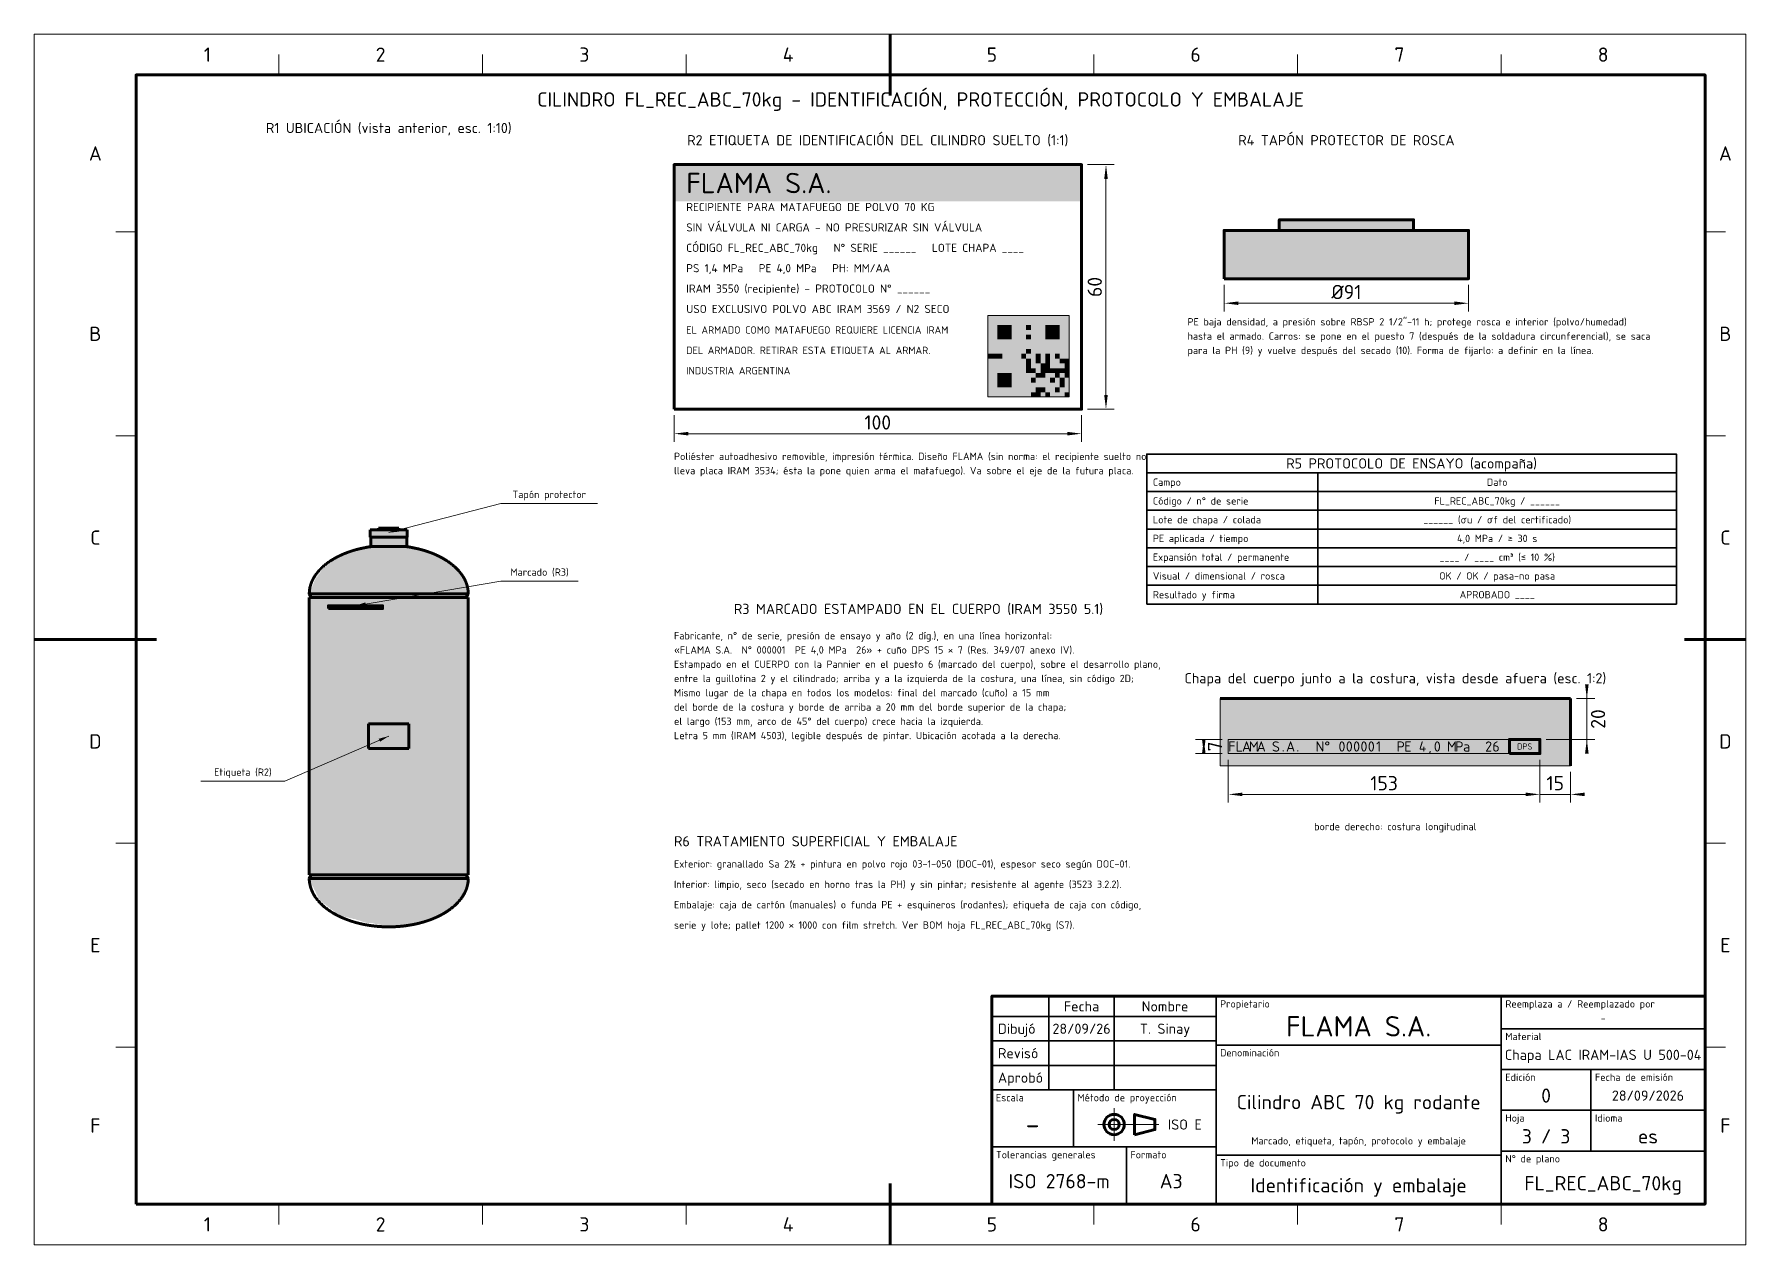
# Model space of a CAD drawing. Header units: millimetres. Extents: x 0 to 1554, y 0 to 420.
# Drawn here: x 1134 to 1554, y 0 to 297 of the extents above; entities that cross this region are included whole.
import ezdxf
from ezdxf.enums import TextEntityAlignment as Align

# ---------------------------------------------------------------- set-up
doc = ezdxf.new("R2010")
doc.units = ezdxf.units.MM
doc.linetypes.add('IRAM-F-TRAZO-PUNTO', pattern=[20, 15, -2, 1, -2])
for name, color, linetype, lineweight in [('01-VISIBLE', 7, 'CONTINUOUS', 70), ('03-EJE', 1, 'IRAM-F-TRAZO-PUNTO', 18), ('04-COTA', 3, 'CONTINUOUS', 18), ('06-TEXTO', 7, 'CONTINUOUS', 25), ('07-RECUADRO', 7, 'CONTINUOUS', 70), ('08-FINA', 5, 'CONTINUOUS', 18), ('10-ROTULO', 7, 'CONTINUOUS', 35), ('11-TEXTO-ROTULO', 7, 'CONTINUOUS', 25), ('13-GRAFICA', 30, 'CONTINUOUS', 18)]:
    doc.layers.add(name, color=color, linetype=linetype, lineweight=lineweight)
doc.styles.add('ISO3098', font='isocpeur.ttf')
doc.dimstyles.new('FLAMA-IRAM', dxfattribs={"dimtxt": 3.5, "dimasz": 3.5, "dimexe": 2, "dimexo": 1.5, "dimgap": 1, "dimtad": 1, "dimdec": 1, "dimtxsty": 'ISO3098', "dimblk": 'IRAM_FLECHA', "dimblk1": 'IRAM_FLECHA', "dimblk2": 'IRAM_FLECHA', "dimcen": 2.5, "dimclrd": 256, "dimclre": 256, "dimclrt": 256, "dimazin": 3, "dimtfac": 1, "dimtmove": 0, "dimatfit": 3, "dimlwd": 18, "dimlwe": 18})

msp = doc.modelspace()

# ---------------------------------------------------------------- texts
at = {"layer": '06-TEXTO', "style": 'ISO3098'}
for s, height, p in [('1', 3.5, (1176.5, 292)), ('2', 3.5, (1219, 292)), ('3', 3.5, (1269, 292)), ('4', 3.5, (1319, 292)), ('5', 3.5, (1369, 292)), ('6', 3.5, (1419, 292)), ('7', 3.5, (1469, 292)), ('8', 3.5, (1519, 292)), ('CILINDRO FL_REC_ABC_70kg - IDENTIFICACIÓN, PROTECCIÓN, PROTOCOLO Y EMBALAJE', 3.5, (1351.5, 281)), ('R1 UBICACIÓN (vista anterior, esc. 1:10)', 2.5, (1221, 274)), ('R2 ETIQUETA DE IDENTIFICACIÓN DEL CILINDRO SUELTO (1:1)', 2.5, (1341, 271)), ('R4 TAPÓN PROTECTOR DE ROSCA', 2.5, (1456, 271)), ('A', 3.5, (1149, 267.75)), ('A', 3.5, (1549, 267.75)), ('B', 3.5, (1149, 223.5)), ('B', 3.5, (1549, 223.5)), ('R5 PROTOCOLO DE ENSAYO (acompaña)', 2.5, (1472, 191.7)), ('Dato', 1.8, (1493, 187.1)), ('FL_REC_ABC_70kg / ______', 1.8, (1493, 182.5)), ('______ (σu / σf del certificado)', 1.8, (1493, 177.9)), ('C', 3.5, (1149, 173.5)), ('4,0 MPa / ≥ 30 s', 1.8, (1493, 173.3)), ('C', 3.5, (1549, 173.5)), ('____ / ____ cm³ (≤ 10 %)', 1.8, (1493, 168.7)), ('OK / OK / pasa-no pasa', 1.8, (1493, 164.1)), ('APROBADO ____', 1.8, (1493, 159.5)), ('R3 MARCADO ESTAMPADO EN EL CUERPO (IRAM 3550 5.1)', 2.5, (1351, 156)), ('D', 3.5, (1149, 123.5)), ('D', 3.5, (1549, 123.5)), ('E', 3.5, (1149, 73.5)), ('E', 3.5, (1549, 73.5)), ('F', 3.5, (1149, 29.25)), ('F', 3.5, (1549, 29.25)), ('1', 3.5, (1176.5, 5)), ('2', 3.5, (1219, 5)), ('3', 3.5, (1269, 5)), ('4', 3.5, (1319, 5)), ('5', 3.5, (1369, 5)), ('6', 3.5, (1419, 5)), ('7', 3.5, (1469, 5)), ('8', 3.5, (1519, 5))]:
    msp.add_text(s, height=height, dxfattribs=at).set_placement(p, align=Align.MIDDLE_CENTER)
for s, height, p in [('PE baja densidad, a presión sobre RBSP 2 1/2"-11 h; protege rosca e interior (polvo/humedad)', 1.8, (1417, 225)), ('hasta el armado. Carros: se pone en el puesto 7 (después de la soldadura circunferencial), se saca', 1.8, (1417, 221.5)), ('para la PH (9) y vuelve después del secado (10). Forma de fijarlo: a definir en la línea.', 1.8, (1417, 218)), ('Poliéster autoadhesivo removible, impresión térmica. Diseño FLAMA (sin norma: el recipiente suelto no', 1.8, (1291, 192)), ('lleva placa IRAM 3534; ésta la pone quien arma el matafuego). Va sobre el eje de la futura placa.', 1.8, (1291, 188.5)), ('«FLAMA S.A.  N° 000001  PE 4,0 MPa  26» + cuño DPS 15 × 7 (Res. 349/07 anexo IV).', 1.8, (1291, 144.5)), ('Fabricante, n° de serie, presión de ensayo y año (2 díg.), en una línea horizontal:', 1.8, (1291, 148)), ('Estampado en el CUERPO con la Pannier en el puesto 6 (marcado del cuerpo), sobre el desarrollo plano,', 1.8, (1291, 141)), ('entre la guillotina 2 y el cilindrado; arriba y a la izquierda de la costura, una línea, sin código 2D;', 1.8, (1291, 137.5)), ('Mismo lugar de la chapa en todos los modelos: final del marcado (cuño) a 15 mm', 1.8, (1291, 134)), ('del borde de la costura y borde de arriba a 20 mm del borde superior de la chapa;', 1.8, (1291, 130.5)), ('el largo (153 mm, arco de 45° del cuerpo) crece hacia la izquierda.', 1.8, (1291, 127)), ('Letra 5 mm (IRAM 4503), legible después de pintar. Ubicación acotada a la derecha.', 1.8, (1291, 123.5)), ('R6 TRATAMIENTO SUPERFICIAL Y EMBALAJE', 2.5, (1291, 97)), ('Exterior: granallado Sa 2½ + pintura en polvo rojo 03-1-050 (DOC-01), espesor seco según DOC-01.', 1.8, (1291, 92)), ('Interior: limpio, seco (secado en horno tras la PH) y sin pintar; resistente al agente (3523 3.2.2).', 1.8, (1291, 87)), ('Embalaje: caja de cartón (manuales) o funda PE + esquineros (rodantes); etiqueta de caja con código,', 1.8, (1291, 82)), ('serie y lote; pallet 1200 × 1000 con film stretch. Ver BOM hoja FL_REC_ABC_70kg (S7).', 1.8, (1291, 77))]:
    msp.add_text(s, height=height, dxfattribs=at).set_placement(p, align=Align.BOTTOM_LEFT)
for s, height, p in [('Tapón protector', 1.8, (1260.38, 182.646)), ('Marcado (R3)', 1.8, (1258.004, 163.59)), ('Chapa del cuerpo junto a la costura, vista desde afuera (esc. 1:2)', 2.5, (1468, 137)), ('Etiqueta (R2)', 1.8, (1185.204, 114.519))]:
    msp.add_text(s, height=height, dxfattribs=at).set_placement(p, align=Align.BOTTOM_CENTER)
for s, p in [('Campo', (1408.5, 187.1)), ('Código / n° de serie', (1408.5, 182.5)), ('Lote de chapa / colada', (1408.5, 177.9)), ('PE aplicada / tiempo', (1408.5, 173.3)), ('Expansión total / permanente', (1408.5, 168.7)), ('Visual / dimensional / rosca', (1408.5, 164.1)), ('Resultado y firma', (1408.5, 159.5))]:
    msp.add_text(s, height=1.8, dxfattribs=at).set_placement(p, align=Align.MIDDLE_LEFT)
msp.add_text('borde derecho: costura longitudinal', height=1.8, dxfattribs=at).set_placement((1468, 103.5), align=Align.TOP_CENTER)
at = {"layer": '11-TEXTO-ROTULO', "style": 'ISO3098'}
for s, height, p in [('Fecha', 2.5, (1391, 58.5)), ('Nombre', 2.5, (1411.5, 58.5)), ('FLAMA S.A.', 5, (1459, 53.6)), ('-', 1.8, (1519, 55.6)), ('28/09/26', 2.5, (1391, 53)), ('T. Sinay', 2.5, (1411.5, 53)), ('Chapa LAC IRAM-IAS U 500-04', 2.5, (1519, 46.6)), ('0', 3.5, (1505, 36.6)), ('28/09/2026', 2.5, (1530, 36.6)), ('Cilindro ABC 70 kg rodante', 3.5, (1459, 35)), ('-', 5, (1379, 29.6)), ('Marcado, etiqueta, tapón, protocolo y embalaje', 1.8, (1459, 25.5)), ('3 / 3', 3.5, (1505, 26.6)), ('es', 3.5, (1530, 26.6)), ('ISO 2768-m', 3.5, (1385.5, 15.6)), ('A3', 3.5, (1413, 15.6)), ('FL_REC_ABC_70kg', 3.5, (1519, 15.1)), ('Identificación y embalaje', 3.5, (1459, 14.6))]:
    msp.add_text(s, height=height, dxfattribs=at).set_placement(p, align=Align.MIDDLE_CENTER)
for s, p in [('Propietario', (1425, 60)), ('Reemplaza a / Reemplazado por', (1495, 60)), ('Material', (1495, 52)), ('Denominación', (1425, 48)), ('Edición', (1495, 42)), ('Fecha de emisión', (1517, 42)), ('Escala', (1370, 37)), ('Método de proyección', (1390, 37)), ('Hoja', (1495, 32)), ('Idioma', (1517, 32)), ('Tolerancias generales', (1370, 23)), ('Formato', (1403, 23)), ('Tipo de documento', (1425, 21)), ('N° de plano', (1495, 22))]:
    msp.add_text(s, height=1.8, dxfattribs=at).set_placement(p, align=Align.TOP_LEFT)
for s, p in [('Dibujó', (1370.5, 53)), ('Revisó', (1370.5, 47)), ('Aprobó', (1370.5, 41))]:
    msp.add_text(s, height=2.5, dxfattribs=at).set_placement(p, align=Align.MIDDLE_LEFT)
msp.add_text('ISO E', height=2.5, dxfattribs=at).set_placement((1420.5, 29.5), align=Align.MIDDLE_RIGHT)
at = {"layer": '13-GRAFICA', "true_color": 0xffffff, "style": 'ISO3098'}
msp.add_text('FLAMA S.A.', height=5, dxfattribs=at).set_placement((1294, 263), align=Align.TOP_LEFT)
at = {"layer": '13-GRAFICA', "style": 'ISO3098'}
for s, height, p in [('RECIPIENTE PARA MATAFUEGO DE POLVO 70 KG', 2, (1294, 253)), ('CÓDIGO FL_REC_ABC_70kg   N° SERIE ______   LOTE CHAPA ____', 2, (1294, 243)), ('PS 1,4 MPa   PE 4,0 MPa   PH: MM/AA', 2, (1294, 238)), ('IRAM 3550 (recipiente) - PROTOCOLO N° ______', 2, (1294, 233)), ('USO EXCLUSIVO POLVO ABC IRAM 3569 / N2 SECO', 2, (1294, 228)), ('DEL ARMADOR. RETIRAR ESTA ETIQUETA AL ARMAR.', 1.8, (1294, 218)), ('INDUSTRIA ARGENTINA', 1.8, (1294, 213))]:
    msp.add_text(s, height=height, dxfattribs=at).set_placement(p, align=Align.BOTTOM_LEFT)
at = {"layer": '13-GRAFICA', "true_color": 0xc81e2d, "style": 'ISO3098'}
for s, height, p in [('SIN VÁLVULA NI CARGA - NO PRESURIZAR SIN VÁLVULA', 2, (1294, 248)), ('EL ARMADO COMO MATAFUEGO REQUIERE LICENCIA IRAM', 1.8, (1294, 223))]:
    msp.add_text(s, height=height, dxfattribs=at).set_placement(p, align=Align.BOTTOM_LEFT)
at = {"layer": '13-GRAFICA', "true_color": 0x5a0a0f, "style": 'ISO3098'}
for s, height, p in [('F', 2.5, (1427.9, 122.25)), ('L', 2.5, (1429.7, 122.25)), ('A', 2.5, (1431.5, 122.25)), ('M', 2.5, (1433.3, 122.25)), ('A', 2.5, (1435.1, 122.25)), ('S', 2.5, (1438.7, 122.25)), ('A', 2.5, (1442.3, 122.25)), ('N', 2.5, (1449.5, 122.25)), ('°', 2.5, (1451.3, 122.25)), ('0', 2.5, (1454.9, 122.25)), ('0', 2.5, (1456.7, 122.25)), ('0', 2.5, (1458.5, 122.25)), ('0', 2.5, (1460.3, 122.25)), ('0', 2.5, (1462.1, 122.25)), ('1', 2.5, (1463.9, 122.25)), ('P', 2.5, (1469.3, 122.25)), ('E', 2.5, (1471.1, 122.25)), ('4', 2.5, (1474.7, 122.25)), ('0', 2.5, (1478.3, 122.25)), ('M', 2.5, (1481.9, 122.25)), ('P', 2.5, (1483.7, 122.25)), ('a', 2.5, (1485.5, 122.25)), ('2', 2.5, (1490.9, 122.25)), ('6', 2.5, (1492.7, 122.25)), ('DPS', 1.5, (1499.75, 122.25)), ('.', 2.5, (1440.5, 122.25)), ('.', 2.5, (1444.1, 122.25)), (',', 2.5, (1476.5, 122.25))]:
    msp.add_text(s, height=height, dxfattribs=at).set_placement(p, align=Align.MIDDLE_CENTER)

# ---------------------------------------------------------------- blocks, each defined once
blk = doc.blocks.new('IRAM_FLECHA')
blk.add_solid([(0, 0), (-1, 0.125), (-1, -0.125)])

# ---------------------------------------------------------------- dimensions: what is measured, and where the dimension line sits
at = {"layer": '04-COTA'}
for base, p1, p2, override in [((1397, 205), (1391, 205), (1391, 265), {"dimlfac": 1}), ((1515, 134), (1511, 134), (1503.5, 124), {"dimlfac": 2}), ((1421, 124), (1427, 124), (1427, 120.5), {"dimlfac": 2})]:
    msp.add_linear_dim(base=base, p1=p1, p2=p2, angle=90, dimstyle='FLAMA-IRAM', override=override, dxfattribs=at).render()
for base, p1, p2, override in [((1426, 231), (1426, 237), (1486, 237), {"dimlfac": 1.516667, "dimpost": '%%c<>'}), ((1291, 199), (1291, 205), (1391, 205), {"dimlfac": 1}), ((1427, 110.5), (1427, 120.5), (1503.5, 120.5), {"dimlfac": 2}), ((1503.5, 110.5), (1503.5, 120.5), (1511, 117.5), {"dimlfac": 2})]:
    msp.add_linear_dim(base=base, p1=p1, p2=p2, dimstyle='FLAMA-IRAM', override=override, dxfattribs=at).render()

# ---------------------------------------------------------------- hatches: boundary and pattern name
at = {"layer": '08-FINA'}
h = msp.add_hatch(color=7, dxfattribs=at)
h.dxf.hatch_style = 1
h.paths.add_polyline_path([(1221, 174.721), (1223.52, 174.961), (1223.32, 175.735)])
h = msp.add_hatch(color=7, dxfattribs=at)
h.dxf.hatch_style = 1
h.paths.add_polyline_path([(1212.852, 156.79), (1215.384, 156.81), (1215.251, 157.599)])
h = msp.add_hatch(color=7, dxfattribs=at)
h.dxf.hatch_style = 1
h.paths.add_polyline_path([(1221, 124.79), (1218.548, 124.161), (1218.866, 123.427)])
at = {"layer": '13-GRAFICA', "true_color": 0xc81e2d}
h = msp.add_hatch(color=7, dxfattribs=at)
h.dxf.hatch_style = 1
h.paths.add_polyline_path([(1391, 256), (1391, 265), (1291, 265), (1291, 256)])
at = {"layer": '13-GRAFICA', "true_color": 0xffd200}
h = msp.add_hatch(color=7, dxfattribs=at)
h.dxf.hatch_style = 1
h.paths.add_polyline_path([(1486, 237), (1486, 248.868), (1426, 248.868), (1426, 237)])
h = msp.add_hatch(color=7, dxfattribs=at)
h.dxf.hatch_style = 1
h.paths.add_polyline_path([(1472.5, 248.868), (1472.5, 251.505), (1439.5, 251.505), (1439.5, 248.868)])
at = {"layer": '13-GRAFICA', "true_color": 0xffffff}
h = msp.add_hatch(color=7, dxfattribs=at)
h.dxf.hatch_style = 1
h.paths.add_polyline_path([(1388, 208), (1388, 228), (1368, 228), (1368, 208)])
at = {"layer": '13-GRAFICA', "true_color": 0x191919}
h = msp.add_hatch(color=7, dxfattribs=at)
h.dxf.hatch_style = 1
h.paths.add_polyline_path([(1368, 228), (1369.176, 228), (1369.176, 226.824), (1369.176, 220.941), (1369.176, 219.765), (1368, 219.765)])
h = msp.add_hatch(color=7, dxfattribs=at)
h.dxf.hatch_style = 1
h.paths.add_polyline_path([(1375.059, 228), (1375.059, 226.824), (1369.176, 226.824), (1369.176, 228)])
h = msp.add_hatch(color=7, dxfattribs=at)
h.dxf.hatch_style = 1
h.paths.add_polyline_path([(1376.235, 228), (1376.235, 219.765), (1375.059, 219.765), (1375.059, 220.941), (1375.059, 226.824), (1375.059, 228)])
h = msp.add_hatch(color=7, dxfattribs=at)
h.dxf.hatch_style = 1
h.paths.add_polyline_path([(1379.765, 228), (1380.941, 228), (1380.941, 226.824), (1380.941, 220.941), (1380.941, 219.765), (1379.765, 219.765)])
h = msp.add_hatch(color=7, dxfattribs=at)
h.dxf.hatch_style = 1
h.paths.add_polyline_path([(1386.824, 228), (1386.824, 226.824), (1380.941, 226.824), (1380.941, 228)])
h = msp.add_hatch(color=7, dxfattribs=at)
h.dxf.hatch_style = 1
h.paths.add_polyline_path([(1388, 228), (1388, 219.765), (1386.824, 219.765), (1386.824, 220.941), (1386.824, 226.824), (1386.824, 228)])
h = msp.add_hatch(color=7, dxfattribs=at)
h.dxf.hatch_style = 1
h.paths.add_polyline_path([(1373.882, 222.118), (1370.353, 222.118), (1370.353, 225.647), (1373.882, 225.647)])
h = msp.add_hatch(color=7, dxfattribs=at)
h.dxf.hatch_style = 1
h.paths.add_polyline_path([(1378.588, 224.471), (1378.588, 225.647), (1377.412, 225.647), (1377.412, 224.471)])
h = msp.add_hatch(color=7, dxfattribs=at)
h.dxf.hatch_style = 1
h.paths.add_polyline_path([(1378.588, 222.118), (1378.588, 223.294), (1377.412, 223.294), (1377.412, 222.118)])
h = msp.add_hatch(color=7, dxfattribs=at)
h.dxf.hatch_style = 1
h.paths.add_polyline_path([(1385.647, 222.118), (1382.118, 222.118), (1382.118, 225.647), (1385.647, 225.647)])
h = msp.add_hatch(color=7, dxfattribs=at)
h.dxf.hatch_style = 1
h.paths.add_polyline_path([(1369.176, 217.412), (1369.176, 218.588), (1368, 218.588), (1368, 217.412)])
h = msp.add_hatch(color=7, dxfattribs=at)
h.dxf.hatch_style = 1
h.paths.add_polyline_path([(1369.176, 219.765), (1369.176, 220.941), (1375.059, 220.941), (1375.059, 219.765)])
h = msp.add_hatch(color=7, dxfattribs=at)
h.dxf.hatch_style = 1
h.paths.add_polyline_path([(1370.353, 217.412), (1370.353, 218.588), (1369.176, 218.588), (1369.176, 217.412)])
h = msp.add_hatch(color=7, dxfattribs=at)
h.dxf.hatch_style = 1
h.paths.add_polyline_path([(1371.529, 217.412), (1371.529, 218.588), (1370.353, 218.588), (1370.353, 217.412)])
h = msp.add_hatch(color=7, dxfattribs=at)
h.dxf.hatch_style = 1
h.paths.add_polyline_path([(1377.412, 217.412), (1377.412, 218.588), (1376.235, 218.588), (1376.235, 217.412)])
h = msp.add_hatch(color=7, dxfattribs=at)
h.dxf.hatch_style = 1
h.paths.add_polyline_path([(1378.588, 218.588), (1378.588, 219.765), (1377.412, 219.765), (1377.412, 218.588)])
h = msp.add_hatch(color=7, dxfattribs=at)
h.dxf.hatch_style = 1
h.paths.add_polyline_path([(1380.941, 217.412), (1380.941, 218.588), (1379.765, 218.588), (1379.765, 217.412)])
h = msp.add_hatch(color=7, dxfattribs=at)
h.dxf.hatch_style = 1
h.paths.add_polyline_path([(1380.941, 219.765), (1380.941, 220.941), (1386.824, 220.941), (1386.824, 219.765)])
h = msp.add_hatch(color=7, dxfattribs=at)
h.dxf.hatch_style = 1
h.paths.add_polyline_path([(1383.294, 217.412), (1383.294, 218.588), (1382.118, 218.588), (1382.118, 217.412)])
h = msp.add_hatch(color=7, dxfattribs=at)
h.dxf.hatch_style = 1
h.paths.add_polyline_path([(1385.647, 217.412), (1385.647, 218.588), (1384.471, 218.588), (1384.471, 217.412)])
h = msp.add_hatch(color=7, dxfattribs=at)
h.dxf.hatch_style = 1
h.paths.add_polyline_path([(1368, 216.235), (1369.176, 216.235), (1369.176, 215.059), (1369.176, 209.176), (1369.176, 208), (1368, 208)])
h = msp.add_hatch(color=7, dxfattribs=at)
h.dxf.hatch_style = 1
h.paths.add_polyline_path([(1375.059, 216.235), (1375.059, 215.059), (1369.176, 215.059), (1369.176, 216.235)])
h = msp.add_hatch(color=7, dxfattribs=at)
h.dxf.hatch_style = 1
h.paths.add_polyline_path([(1376.235, 216.235), (1376.235, 208), (1375.059, 208), (1375.059, 209.176), (1375.059, 215.059), (1375.059, 216.235)])
h = msp.add_hatch(color=7, dxfattribs=at)
h.dxf.hatch_style = 1
h.paths.add_polyline_path([(1378.588, 216.235), (1378.588, 217.412), (1377.412, 217.412), (1377.412, 216.235)])
h = msp.add_hatch(color=7, dxfattribs=at)
h.dxf.hatch_style = 1
h.paths.add_polyline_path([(1378.588, 215.059), (1378.588, 216.235), (1377.412, 216.235), (1377.412, 215.059)])
h = msp.add_hatch(color=7, dxfattribs=at)
h.dxf.hatch_style = 1
h.paths.add_polyline_path([(1378.588, 213.882), (1378.588, 215.059), (1377.412, 215.059), (1377.412, 213.882)])
h = msp.add_hatch(color=7, dxfattribs=at)
h.dxf.hatch_style = 1
h.paths.add_polyline_path([(1379.765, 213.882), (1379.765, 215.059), (1378.588, 215.059), (1378.588, 213.882)])
h = msp.add_hatch(color=7, dxfattribs=at)
h.dxf.hatch_style = 1
h.paths.add_polyline_path([(1380.941, 216.235), (1380.941, 217.412), (1379.765, 217.412), (1379.765, 216.235)])
h = msp.add_hatch(color=7, dxfattribs=at)
h.dxf.hatch_style = 1
h.paths.add_polyline_path([(1382.118, 215.059), (1382.118, 216.235), (1380.941, 216.235), (1380.941, 215.059)])
h = msp.add_hatch(color=7, dxfattribs=at)
h.dxf.hatch_style = 1
h.paths.add_polyline_path([(1382.118, 213.882), (1382.118, 215.059), (1380.941, 215.059), (1380.941, 213.882)])
h = msp.add_hatch(color=7, dxfattribs=at)
h.dxf.hatch_style = 1
h.paths.add_polyline_path([(1383.294, 216.235), (1383.294, 217.412), (1382.118, 217.412), (1382.118, 216.235)])
h = msp.add_hatch(color=7, dxfattribs=at)
h.dxf.hatch_style = 1
h.paths.add_polyline_path([(1383.294, 215.059), (1383.294, 216.235), (1382.118, 216.235), (1382.118, 215.059)])
h = msp.add_hatch(color=7, dxfattribs=at)
h.dxf.hatch_style = 1
h.paths.add_polyline_path([(1383.294, 213.882), (1383.294, 215.059), (1382.118, 215.059), (1382.118, 213.882)])
h = msp.add_hatch(color=7, dxfattribs=at)
h.dxf.hatch_style = 1
h.paths.add_polyline_path([(1384.471, 213.882), (1384.471, 215.059), (1383.294, 215.059), (1383.294, 213.882)])
h = msp.add_hatch(color=7, dxfattribs=at)
h.dxf.hatch_style = 1
h.paths.add_polyline_path([(1385.647, 213.882), (1385.647, 215.059), (1384.471, 215.059), (1384.471, 213.882)])
h = msp.add_hatch(color=7, dxfattribs=at)
h.dxf.hatch_style = 1
h.paths.add_polyline_path([(1386.824, 216.235), (1386.824, 217.412), (1385.647, 217.412), (1385.647, 216.235)])
h = msp.add_hatch(color=7, dxfattribs=at)
h.dxf.hatch_style = 1
h.paths.add_polyline_path([(1386.824, 213.882), (1386.824, 215.059), (1385.647, 215.059), (1385.647, 213.882)])
h = msp.add_hatch(color=7, dxfattribs=at)
h.dxf.hatch_style = 1
h.paths.add_polyline_path([(1388, 216.235), (1388, 217.412), (1386.824, 217.412), (1386.824, 216.235)])
h = msp.add_hatch(color=7, dxfattribs=at)
h.dxf.hatch_style = 1
h.paths.add_polyline_path([(1388, 215.059), (1388, 216.235), (1386.824, 216.235), (1386.824, 215.059)])
h = msp.add_hatch(color=7, dxfattribs=at)
h.dxf.hatch_style = 1
h.paths.add_polyline_path([(1388, 213.882), (1388, 215.059), (1386.824, 215.059), (1386.824, 213.882)])
h = msp.add_hatch(color=7, dxfattribs=at)
h.dxf.hatch_style = 1
h.paths.add_polyline_path([(1373.882, 210.353), (1370.353, 210.353), (1370.353, 213.882), (1373.882, 213.882)])
h = msp.add_hatch(color=7, dxfattribs=at)
h.dxf.hatch_style = 1
h.paths.add_polyline_path([(1379.765, 211.529), (1379.765, 212.706), (1378.588, 212.706), (1378.588, 211.529)])
h = msp.add_hatch(color=7, dxfattribs=at)
h.dxf.hatch_style = 1
h.paths.add_polyline_path([(1380.941, 212.706), (1380.941, 213.882), (1379.765, 213.882), (1379.765, 212.706)])
h = msp.add_hatch(color=7, dxfattribs=at)
h.dxf.hatch_style = 1
h.paths.add_polyline_path([(1380.941, 209.176), (1380.941, 210.353), (1379.765, 210.353), (1379.765, 209.176)])
h = msp.add_hatch(color=7, dxfattribs=at)
h.dxf.hatch_style = 1
h.paths.add_polyline_path([(1382.118, 212.706), (1382.118, 213.882), (1380.941, 213.882), (1380.941, 212.706)])
h = msp.add_hatch(color=7, dxfattribs=at)
h.dxf.hatch_style = 1
h.paths.add_polyline_path([(1382.118, 209.176), (1382.118, 210.353), (1380.941, 210.353), (1380.941, 209.176)])
h = msp.add_hatch(color=7, dxfattribs=at)
h.dxf.hatch_style = 1
h.paths.add_polyline_path([(1384.471, 211.529), (1384.471, 212.706), (1383.294, 212.706), (1383.294, 211.529)])
h = msp.add_hatch(color=7, dxfattribs=at)
h.dxf.hatch_style = 1
h.paths.add_polyline_path([(1385.647, 212.706), (1385.647, 213.882), (1384.471, 213.882), (1384.471, 212.706)])
h = msp.add_hatch(color=7, dxfattribs=at)
h.dxf.hatch_style = 1
h.paths.add_polyline_path([(1385.647, 209.176), (1385.647, 210.353), (1384.471, 210.353), (1384.471, 209.176)])
h = msp.add_hatch(color=7, dxfattribs=at)
h.dxf.hatch_style = 1
h.paths.add_polyline_path([(1386.824, 211.529), (1386.824, 212.706), (1385.647, 212.706), (1385.647, 211.529)])
h = msp.add_hatch(color=7, dxfattribs=at)
h.dxf.hatch_style = 1
h.paths.add_polyline_path([(1386.824, 210.353), (1386.824, 211.529), (1385.647, 211.529), (1385.647, 210.353)])
h = msp.add_hatch(color=7, dxfattribs=at)
h.dxf.hatch_style = 1
h.paths.add_polyline_path([(1388, 212.706), (1388, 213.882), (1386.824, 213.882), (1386.824, 212.706)])
h = msp.add_hatch(color=7, dxfattribs=at)
h.dxf.hatch_style = 1
h.paths.add_polyline_path([(1369.176, 208), (1369.176, 209.176), (1375.059, 209.176), (1375.059, 208)])
h = msp.add_hatch(color=7, dxfattribs=at)
h.dxf.hatch_style = 1
h.paths.add_polyline_path([(1379.765, 208), (1379.765, 209.176), (1378.588, 209.176), (1378.588, 208)])
h = msp.add_hatch(color=7, dxfattribs=at)
h.dxf.hatch_style = 1
h.paths.add_polyline_path([(1380.941, 208), (1380.941, 209.176), (1379.765, 209.176), (1379.765, 208)])
h = msp.add_hatch(color=7, dxfattribs=at)
h.dxf.hatch_style = 1
h.paths.add_polyline_path([(1383.294, 208), (1383.294, 209.176), (1382.118, 209.176), (1382.118, 208)])
h = msp.add_hatch(color=7, dxfattribs=at)
h.dxf.hatch_style = 1
h.paths.add_polyline_path([(1388, 208), (1388, 209.176), (1386.824, 209.176), (1386.824, 208)])
at = {"layer": '13-GRAFICA', "true_color": 0xffd200}
h = msp.add_hatch(color=7, dxfattribs=at)
h.dxf.hatch_style = 1
h.paths.add_polyline_path([(1216.457, 173.6), (1216.457, 175.4), (1218.457, 175.4), (1218.457, 175.8), (1223.457, 175.8), (1223.457, 175.4), (1225.557, 175.4), (1225.557, 173.6)])
at = {"layer": '13-GRAFICA', "true_color": 0xb21820}
h = msp.add_hatch(color=7, dxfattribs=at)
h.dxf.hatch_style = 1
h.paths.add_polyline_path([(1216.557, 171.7), (1216.557, 173.6), (1225.358, 173.6), (1225.358, 171.7)])
h = msp.add_hatch(color=7, dxfattribs=at)
h.dxf.hatch_style = 1
h.paths.add_polyline_path([(1201.557, 160), (1201.658, 160), (1201.658, 160.3), (1201.757, 160.3), (1201.757, 160.5), (1201.858, 160.5), (1201.858, 160.8), (1201.957, 160.8), (1201.957, 161), (1202.057, 161), (1202.057, 161.3), (1202.158, 161.3), (1202.158, 161.5), (1202.257, 161.5), (1202.257, 161.8), (1202.358, 161.8), (1202.358, 162), (1202.457, 162), (1202.457, 162.3), (1202.557, 162.3), (1202.557, 162.5), (1202.658, 162.5), (1202.658, 162.8), (1202.757, 162.8), (1202.757, 163), (1202.858, 163), (1202.858, 163.2), (1203.057, 163.3), (1203.057, 163.5), (1203.158, 163.5), (1203.257, 163.8), (1203.557, 164), (1203.557, 164.2), (1203.658, 164.2), (1203.757, 164.5), (1204.057, 164.7), (1204.057, 164.9), (1204.158, 164.9), (1204.257, 165.2), (1204.557, 165.4), (1204.557, 165.6), (1204.757, 165.7), (1204.858, 166), (1205.057, 166), (1205.257, 166.3), (1205.457, 166.3), (1205.557, 166.5), (1205.757, 166.5), (1205.957, 166.8), (1206.158, 166.8), (1206.358, 167.1), (1206.557, 167.1), (1206.658, 167.3), (1206.858, 167.3), (1207.057, 167.6), (1207.257, 167.6), (1207.457, 167.9), (1207.658, 167.9), (1207.858, 168.2), (1208.057, 168.2), (1208.158, 168.4), (1208.358, 168.4), (1208.557, 168.7), (1208.757, 168.7), (1208.757, 168.8), (1208.957, 168.8), (1208.957, 168.9), (1209.557, 169), (1209.557, 169.1), (1209.757, 169.1), (1209.757, 169.2), (1210.057, 169.2), (1210.057, 169.3), (1210.957, 169.5), (1210.957, 169.6), (1211.158, 169.6), (1211.158, 169.7), (1212.057, 169.9), (1212.057, 170), (1212.257, 170), (1212.257, 170.1), (1213.158, 170.3), (1213.158, 170.4), (1213.358, 170.4), (1213.358, 170.5), (1213.658, 170.5), (1213.658, 170.6), (1213.957, 170.6), (1213.957, 170.7), (1214.257, 170.7), (1214.257, 170.8), (1214.557, 170.8), (1214.557, 170.9), (1215.557, 171), (1215.557, 171.1), (1216.057, 171.1), (1216.057, 171.2), (1216.257, 171.2), (1216.257, 171.1), (1216.658, 171.1), (1216.658, 171.2), (1218.557, 171.2), (1218.557, 171.1), (1220.158, 171.1), (1220.158, 171.2), (1222.957, 171.2), (1222.957, 171.1), (1226.057, 171.2), (1226.057, 171.1), (1227.658, 170.9), (1227.658, 170.8), (1228.457, 170.7), (1228.457, 170.6), (1228.757, 170.6), (1228.757, 170.5), (1229.557, 170.4), (1229.557, 170.3), (1229.858, 170.3), (1229.858, 170.2), (1230.257, 170.2), (1230.257, 170.1), (1230.557, 170.1), (1230.557, 170), (1230.757, 170), (1230.757, 169.9), (1231.057, 169.9), (1231.057, 169.8), (1231.257, 169.8), (1231.257, 169.7), (1231.457, 169.7), (1231.457, 169.6), (1231.757, 169.6), (1231.757, 169.5), (1231.957, 169.5), (1231.957, 169.4), (1232.257, 169.4), (1232.257, 169.3), (1232.457, 169.3), (1232.457, 169.2), (1232.658, 169.2), (1232.658, 169.1), (1232.957, 169.1), (1232.957, 169), (1233.158, 169), (1233.158, 168.9), (1233.457, 168.9), (1233.457, 168.8), (1233.858, 168.7), (1233.957, 168.5), (1234.158, 168.5), (1234.257, 168.3), (1234.658, 168.2), (1234.757, 168), (1234.957, 168), (1234.957, 167.9), (1235.158, 167.9), (1235.257, 167.7), (1235.457, 167.7), (1235.457, 167.6), (1235.658, 167.6), (1235.757, 167.4), (1235.957, 167.4), (1236.358, 166.9), (1236.557, 166.9), (1236.957, 166.4), (1237.158, 166.4), (1237.158, 166.3), (1238.257, 165.3), (1238.257, 165.1), (1238.858, 164.6), (1238.957, 164.2), (1239.158, 164.1), (1239.257, 163.7), (1239.457, 163.6), (1239.457, 163.4), (1239.557, 163.4), (1239.658, 163.1), (1239.757, 163.1), (1239.957, 162.2), (1240.057, 162.2), (1240.158, 161.7), (1240.257, 161.7), (1240.358, 160.5), (1240.457, 160.5), (1240.457, 159.6), (1201.557, 159.6), (1201.557, 159.7), (1201.457, 159.7)])
h = msp.add_hatch(color=7, dxfattribs=at)
h.dxf.hatch_style = 1
h.paths.add_polyline_path([(1216.658, 171.1), (1216.257, 171.1), (1216.257, 171.6), (1216.358, 171.6), (1216.358, 171.7), (1225.557, 171.7), (1225.557, 171.6), (1225.757, 171.5), (1225.757, 171.2), (1224.358, 171.2), (1224.358, 171.1), (1222.957, 171.1), (1222.957, 171.2), (1218.557, 171.1), (1218.557, 171.2), (1216.658, 171.2)])
h = msp.add_hatch(color=7, dxfattribs=at)
h.dxf.hatch_style = 1
h.paths.add_polyline_path([(1240.457, 158.9), (1201.557, 158.9), (1201.557, 159), (1201.358, 159.1), (1201.358, 159.5), (1201.457, 159.5), (1201.457, 159.6), (1240.557, 159.6), (1240.557, 159.4), (1240.658, 159.4), (1240.658, 159.1), (1240.557, 159.1)])
h = msp.add_hatch(color=7, dxfattribs=at)
h.dxf.hatch_style = 1
h.paths.add_polyline_path([(1201.457, 158.8), (1216.057, 158.8), (1216.057, 127.8), (1216.057, 121.8), (1216.057, 90.8), (1201.457, 90.8)])
h = msp.add_hatch(color=7, dxfattribs=at)
h.dxf.hatch_style = 1
h.paths.add_polyline_path([(1240.057, 158.9), (1240.057, 158.8), (1201.957, 158.8), (1201.957, 158.9)])
h = msp.add_hatch(color=7, dxfattribs=at)
h.dxf.hatch_style = 1
h.paths.add_polyline_path([(1225.957, 158.8), (1225.957, 127.8), (1221.158, 127.8), (1221.158, 158.7), (1220.858, 158.7), (1220.858, 127.8), (1216.057, 127.8), (1216.057, 158.8)])
h = msp.add_hatch(color=7, dxfattribs=at)
h.dxf.hatch_style = 1
h.paths.add_polyline_path([(1221.158, 158.7), (1221.158, 127.8), (1220.858, 127.8), (1220.858, 158.7)])
h = msp.add_hatch(color=7, dxfattribs=at)
h.dxf.hatch_style = 1
h.paths.add_polyline_path([(1240.457, 158.8), (1240.457, 90.8), (1225.957, 90.8), (1225.957, 121.8), (1225.957, 127.8), (1225.957, 158.8)])
h = msp.add_hatch(color=7, dxfattribs=at)
h.dxf.hatch_style = 1
h.paths.add_polyline_path([(1511, 117.5), (1511, 134), (1425, 134), (1425, 117.5)])
at = {"layer": '13-GRAFICA', "true_color": 0xffffff}
h = msp.add_hatch(color=7, dxfattribs=at)
h.dxf.hatch_style = 1
h.paths.add_polyline_path([(1216.057, 121.8), (1216.057, 127.8), (1225.957, 127.8), (1225.957, 121.8)])
at = {"layer": '13-GRAFICA', "true_color": 0xc81e2d}
h = msp.add_hatch(color=7, dxfattribs=at)
h.dxf.hatch_style = 1
h.paths.add_polyline_path([(1225.957, 126.9), (1216.057, 126.9), (1216.057, 127.8), (1225.957, 127.8)])
at = {"layer": '13-GRAFICA', "true_color": 0xb21820}
h = msp.add_hatch(color=7, dxfattribs=at)
h.dxf.hatch_style = 1
h.paths.add_polyline_path([(1216.057, 90.8), (1216.057, 121.8), (1220.858, 121.8), (1220.858, 90.9), (1221.158, 90.9), (1221.158, 121.8), (1225.957, 121.8), (1225.957, 90.8)])
h = msp.add_hatch(color=7, dxfattribs=at)
h.dxf.hatch_style = 1
h.paths.add_polyline_path([(1221.158, 121.8), (1221.158, 90.9), (1220.858, 90.9), (1220.858, 121.8)])
h = msp.add_hatch(color=7, dxfattribs=at)
h.dxf.hatch_style = 1
h.paths.add_polyline_path([(1201.457, 90.1), (1201.358, 90.1), (1201.358, 90.5), (1201.457, 90.5), (1201.557, 90.7), (1240.457, 90.7), (1240.457, 90.6), (1240.658, 90.5), (1240.557, 90), (1201.457, 90)])
h = msp.add_hatch(color=7, dxfattribs=at)
h.dxf.hatch_style = 1
h.paths.add_polyline_path([(1219.858, 78.2), (1219.858, 78.3), (1219.457, 78.3), (1219.457, 78.4), (1219.057, 78.4), (1219.057, 78.5), (1218.557, 78.5), (1218.557, 78.6), (1218.158, 78.6), (1218.158, 78.7), (1217.658, 78.7), (1217.658, 78.8), (1217.257, 78.8), (1217.257, 78.9), (1215.257, 79), (1215.257, 79.1), (1214.858, 79.1), (1214.858, 79.2), (1214.658, 79.2), (1214.658, 79.3), (1214.358, 79.3), (1214.358, 79.4), (1214.057, 79.4), (1214.057, 79.5), (1213.757, 79.5), (1213.757, 79.6), (1213.457, 79.6), (1213.457, 79.7), (1213.158, 79.7), (1213.158, 79.8), (1212.858, 79.8), (1212.858, 79.9), (1211.957, 80), (1211.957, 80.1), (1211.557, 80.1), (1211.557, 80.2), (1211.158, 80.2), (1211.158, 80.3), (1210.658, 80.3), (1210.658, 80.4), (1210.257, 80.4), (1210.257, 80.5), (1209.757, 80.5), (1209.757, 80.6), (1209.358, 80.6), (1209.358, 80.7), (1208.957, 80.7), (1208.957, 80.8), (1208.557, 80.9), (1208.257, 81.3), (1208.057, 81.3), (1207.757, 81.7), (1207.557, 81.7), (1207.257, 82.1), (1207.057, 82.1), (1206.858, 82.4), (1206.658, 82.4), (1206.358, 82.8), (1206.158, 82.8), (1205.858, 83.2), (1205.658, 83.2), (1205.358, 83.6), (1205.158, 83.6), (1204.858, 84), (1204.658, 84), (1204.457, 84.3), (1204.257, 84.3), (1204.257, 84.4), (1204.057, 84.5), (1203.858, 85.1), (1203.658, 85.2), (1203.658, 85.4), (1203.557, 85.4), (1203.557, 85.6), (1203.457, 85.6), (1203.457, 85.8), (1203.358, 85.8), (1203.358, 86), (1203.257, 86), (1203.257, 86.2), (1203.158, 86.2), (1203.158, 86.4), (1203.057, 86.4), (1203.057, 86.6), (1202.957, 86.6), (1202.957, 86.8), (1202.858, 86.8), (1202.858, 87), (1202.757, 87), (1202.757, 87.2), (1202.658, 87.2), (1202.658, 87.4), (1202.557, 87.4), (1202.557, 87.6), (1202.457, 87.6), (1202.457, 87.8), (1202.358, 87.8), (1202.358, 88), (1202.257, 88), (1202.257, 88.2), (1202.158, 88.2), (1202.158, 88.4), (1202.057, 88.4), (1202.057, 88.7), (1201.957, 88.7), (1201.957, 88.9), (1201.858, 88.9), (1201.858, 89.1), (1201.757, 89.1), (1201.757, 89.4), (1201.658, 89.4), (1201.658, 89.6), (1201.557, 89.6), (1201.457, 89.9), (1201.557, 89.9), (1201.557, 90), (1240.457, 90), (1240.457, 88.7), (1240.358, 88.7), (1240.358, 88.2), (1240.257, 88.2), (1240.257, 87.9), (1240.158, 87.9), (1239.957, 87), (1239.858, 87), (1239.858, 86.8), (1239.757, 86.8), (1239.658, 86.3), (1239.457, 86.2), (1239.457, 86), (1239.257, 85.9), (1239.257, 85.7), (1239.057, 85.6), (1239.057, 85.4), (1238.858, 85.3), (1238.858, 85.1), (1238.658, 85), (1238.658, 84.8), (1238.457, 84.7), (1238.457, 84.5), (1238.358, 84.5), (1236.858, 82.9), (1236.658, 82.9), (1236.557, 82.7), (1236.358, 82.7), (1236.257, 82.5), (1236.057, 82.5), (1235.957, 82.3), (1235.757, 82.3), (1235.658, 82.1), (1235.457, 82.1), (1235.358, 81.9), (1235.158, 81.9), (1235.057, 81.7), (1234.858, 81.7), (1234.757, 81.5), (1234.557, 81.5), (1234.557, 81.4), (1234.257, 81.3), (1234.158, 81.1), (1233.957, 81.1), (1233.957, 81), (1233.757, 81), (1233.658, 80.8), (1233.158, 80.7), (1233.158, 80.6), (1232.957, 80.6), (1232.957, 80.5), (1232.358, 80.4), (1232.358, 80.3), (1232.158, 80.3), (1232.158, 80.2), (1231.257, 80), (1231.257, 79.9), (1231.057, 79.9), (1231.057, 79.8), (1230.457, 79.7), (1230.457, 79.6), (1230.257, 79.6), (1230.257, 79.5), (1229.358, 79.3), (1229.358, 79.2), (1228.858, 79.1), (1228.858, 79), (1228.557, 79), (1228.557, 78.9), (1227.257, 78.8), (1227.257, 78.7), (1226.457, 78.7), (1226.457, 78.6), (1225.557, 78.6), (1225.557, 78.5), (1224.757, 78.5), (1224.757, 78.4), (1223.957, 78.4), (1223.957, 78.3), (1222.257, 78.2), (1222.257, 78.1), (1221.457, 78.1), (1221.457, 78), (1220.757, 78), (1220.757, 78.1)])
h = msp.add_hatch(color=7, dxfattribs=at)
h.dxf.hatch_style = 1
h.paths.add_polyline_path([(1240.057, 90.8), (1240.057, 90.7), (1201.957, 90.7), (1201.957, 90.8)])

# ---------------------------------------------------------------- linework, layer by layer
at = {"layer": '01-VISIBLE'}
for p, q in [((1216.45, 175.428), (1216.45, 173.628)), ((1216.6, 171.328), (1216.6, 173.628)), ((1218.497, 175.828), (1218.497, 175.428)), ((1223.503, 175.428), (1223.503, 175.828)), ((1225.4, 171.328), (1225.4, 173.628)), ((1225.55, 173.628), (1225.55, 175.428)), ((1225.001, 171.328), (1225.001, 171.328)), ((1201.975, 158.79), (1201.5, 159.74)), ((1240.025, 158.79), (1240.5, 159.74)), ((1201.5, 90.79), (1201.5, 158.79)), ((1240.5, 90.79), (1240.5, 158.79)), ((1425, 134), (1511, 134)), ((1511, 117.5), (1511, 134)), ((1216.047, 121.79), (1216.047, 127.79)), ((1225.953, 121.79), (1225.953, 127.79)), ((1201.975, 90.79), (1201.5, 89.84)), ((1240.5, 89.84), (1240.025, 90.79))]:
    msp.add_line(p, q, dxfattribs=at)
for points in [[(1291, 205), (1391, 205), (1391, 265), (1291, 265)], [(1426, 237), (1486, 237), (1486, 248.868), (1426, 248.868)], [(1439.5, 248.868), (1472.5, 248.868), (1472.5, 251.505), (1439.5, 251.505)], [(1206.203, 156.09), (1219.501, 156.09), (1219.501, 156.79), (1206.203, 156.79)], [(1496, 120.5), (1503.5, 120.5), (1503.5, 124), (1496, 124)], [(1404, 27), (1409, 28.25), (1409, 30.75), (1404, 32)]]:
    msp.add_lwpolyline(points, close=True, dxfattribs=at)
for points in [[(1216.45, 175.428), (1216.49, 175.428), (1216.53, 175.428), (1216.57, 175.428), (1216.61, 175.428), (1216.65, 175.428), (1216.691, 175.428), (1216.731, 175.428), (1216.771, 175.428), (1216.811, 175.428), (1216.851, 175.428), (1216.891, 175.428), (1216.931, 175.428), (1216.971, 175.428), (1217.011, 175.428), (1217.051, 175.428), (1217.091, 175.428), (1217.131, 175.428), (1217.172, 175.428), (1217.212, 175.428), (1217.252, 175.428), (1217.292, 175.428), (1217.332, 175.428), (1217.372, 175.428), (1217.412, 175.428), (1217.452, 175.428), (1217.492, 175.428), (1217.532, 175.428), (1217.572, 175.428), (1217.613, 175.428), (1217.653, 175.428), (1217.693, 175.428), (1217.733, 175.428), (1217.773, 175.428), (1217.813, 175.428), (1217.853, 175.428), (1217.893, 175.428), (1217.933, 175.428), (1217.973, 175.428), (1218.013, 175.428), (1218.054, 175.428), (1218.094, 175.428), (1218.134, 175.428), (1218.174, 175.428), (1218.214, 175.428), (1218.254, 175.428), (1218.294, 175.428), (1218.334, 175.428), (1218.374, 175.428), (1218.414, 175.428), (1218.454, 175.428), (1218.494, 175.428), (1218.535, 175.428), (1218.575, 175.428), (1218.615, 175.428), (1218.655, 175.428), (1218.695, 175.428), (1218.735, 175.428), (1218.775, 175.428), (1218.815, 175.428), (1218.855, 175.428), (1218.895, 175.428), (1218.935, 175.428), (1218.976, 175.428), (1219.016, 175.428), (1219.056, 175.428), (1219.096, 175.428), (1219.136, 175.428), (1219.176, 175.428), (1219.216, 175.428), (1219.256, 175.428), (1219.296, 175.428), (1219.336, 175.428), (1219.376, 175.428), (1219.417, 175.428), (1219.457, 175.428), (1219.497, 175.428), (1219.537, 175.428), (1219.577, 175.428), (1219.617, 175.428), (1219.657, 175.428), (1219.697, 175.428), (1219.737, 175.428), (1219.777, 175.428), (1219.817, 175.428), (1219.857, 175.428), (1219.898, 175.428), (1219.938, 175.428), (1219.978, 175.428), (1220.018, 175.428), (1220.058, 175.428), (1220.098, 175.428), (1220.138, 175.428), (1220.178, 175.428), (1220.218, 175.428), (1220.258, 175.428), (1220.298, 175.428), (1220.339, 175.428), (1220.379, 175.428), (1220.419, 175.428), (1220.459, 175.428), (1220.499, 175.428), (1220.539, 175.428), (1220.579, 175.428), (1220.619, 175.428), (1220.659, 175.428), (1220.699, 175.428), (1220.739, 175.428), (1220.78, 175.428), (1220.82, 175.428), (1220.86, 175.428), (1220.9, 175.428), (1220.94, 175.428), (1220.98, 175.428), (1221.02, 175.428), (1221.06, 175.428), (1221.1, 175.428), (1221.14, 175.428), (1221.18, 175.428), (1221.22, 175.428), (1221.261, 175.428), (1221.301, 175.428), (1221.341, 175.428), (1221.381, 175.428), (1221.421, 175.428), (1221.461, 175.428), (1221.501, 175.428), (1221.541, 175.428), (1221.581, 175.428), (1221.621, 175.428), (1221.661, 175.428), (1221.702, 175.428), (1221.742, 175.428), (1221.782, 175.428), (1221.822, 175.428), (1221.862, 175.428), (1221.902, 175.428), (1221.942, 175.428), (1221.982, 175.428), (1222.022, 175.428), (1222.062, 175.428), (1222.102, 175.428), (1222.143, 175.428), (1222.183, 175.428), (1222.223, 175.428), (1222.263, 175.428), (1222.303, 175.428), (1222.343, 175.428), (1222.383, 175.428), (1222.423, 175.428), (1222.463, 175.428), (1222.503, 175.428), (1222.543, 175.428), (1222.583, 175.428), (1222.624, 175.428), (1222.664, 175.428), (1222.704, 175.428), (1222.744, 175.428), (1222.784, 175.428), (1222.824, 175.428), (1222.864, 175.428), (1222.904, 175.428), (1222.944, 175.428), (1222.984, 175.428), (1223.024, 175.428), (1223.065, 175.428), (1223.105, 175.428), (1223.145, 175.428), (1223.185, 175.428), (1223.225, 175.428), (1223.265, 175.428), (1223.305, 175.428), (1223.345, 175.428), (1223.385, 175.428), (1223.425, 175.428), (1223.465, 175.428), (1223.506, 175.428), (1223.546, 175.428), (1223.586, 175.428), (1223.626, 175.428), (1223.666, 175.428), (1223.706, 175.428), (1223.746, 175.428), (1223.786, 175.428), (1223.826, 175.428), (1223.866, 175.428), (1223.906, 175.428), (1223.946, 175.428), (1223.987, 175.428), (1224.027, 175.428), (1224.067, 175.428), (1224.107, 175.428), (1224.147, 175.428), (1224.187, 175.428), (1224.227, 175.428), (1224.267, 175.428), (1224.307, 175.428), (1224.347, 175.428), (1224.387, 175.428), (1224.428, 175.428), (1224.468, 175.428), (1224.508, 175.428), (1224.548, 175.428), (1224.588, 175.428), (1224.628, 175.428), (1224.668, 175.428), (1224.708, 175.428), (1224.748, 175.428), (1224.788, 175.428), (1224.828, 175.428), (1224.869, 175.428), (1224.909, 175.428), (1224.949, 175.428), (1224.989, 175.428), (1225.029, 175.428), (1225.069, 175.428), (1225.109, 175.428), (1225.149, 175.428), (1225.189, 175.428), (1225.229, 175.428), (1225.269, 175.428), (1225.309, 175.428), (1225.35, 175.428), (1225.39, 175.428), (1225.43, 175.428), (1225.47, 175.428), (1225.51, 175.428), (1225.55, 175.428)], [(1216.45, 173.628), (1216.49, 173.628), (1216.53, 173.628), (1216.57, 173.628), (1216.61, 173.628), (1216.65, 173.628), (1216.691, 173.628), (1216.731, 173.628), (1216.771, 173.628), (1216.811, 173.628), (1216.851, 173.628), (1216.891, 173.628), (1216.931, 173.628), (1216.971, 173.628), (1217.011, 173.628), (1217.051, 173.628), (1217.091, 173.628), (1217.131, 173.628), (1217.172, 173.628), (1217.212, 173.628), (1217.252, 173.628), (1217.292, 173.628), (1217.332, 173.628), (1217.372, 173.628), (1217.412, 173.628), (1217.452, 173.628), (1217.492, 173.628), (1217.532, 173.628), (1217.572, 173.628), (1217.613, 173.628), (1217.653, 173.628), (1217.693, 173.628), (1217.733, 173.628), (1217.773, 173.628), (1217.813, 173.628), (1217.853, 173.628), (1217.893, 173.628), (1217.933, 173.628), (1217.973, 173.628), (1218.013, 173.628), (1218.054, 173.628), (1218.094, 173.628), (1218.134, 173.628), (1218.174, 173.628), (1218.214, 173.628), (1218.254, 173.628), (1218.294, 173.628), (1218.334, 173.628), (1218.374, 173.628), (1218.414, 173.628), (1218.454, 173.628), (1218.494, 173.628), (1218.535, 173.628), (1218.575, 173.628), (1218.615, 173.628), (1218.655, 173.628), (1218.695, 173.628), (1218.735, 173.628), (1218.775, 173.628), (1218.815, 173.628), (1218.855, 173.628), (1218.895, 173.628), (1218.935, 173.628), (1218.976, 173.628), (1219.016, 173.628), (1219.056, 173.628), (1219.096, 173.628), (1219.136, 173.628), (1219.176, 173.628), (1219.216, 173.628), (1219.256, 173.628), (1219.296, 173.628), (1219.336, 173.628), (1219.376, 173.628), (1219.417, 173.628), (1219.457, 173.628), (1219.497, 173.628), (1219.537, 173.628), (1219.577, 173.628), (1219.617, 173.628), (1219.657, 173.628), (1219.697, 173.628), (1219.737, 173.628), (1219.777, 173.628), (1219.817, 173.628), (1219.857, 173.628), (1219.898, 173.628), (1219.938, 173.628), (1219.978, 173.628), (1220.018, 173.628), (1220.058, 173.628), (1220.098, 173.628), (1220.138, 173.628), (1220.178, 173.628), (1220.218, 173.628), (1220.258, 173.628), (1220.298, 173.628), (1220.339, 173.628), (1220.379, 173.628), (1220.419, 173.628), (1220.459, 173.628), (1220.499, 173.628), (1220.539, 173.628), (1220.579, 173.628), (1220.619, 173.628), (1220.659, 173.628), (1220.699, 173.628), (1220.739, 173.628), (1220.78, 173.628), (1220.82, 173.628), (1220.86, 173.628), (1220.9, 173.628), (1220.94, 173.628), (1220.98, 173.628), (1221.02, 173.628), (1221.06, 173.628), (1221.1, 173.628), (1221.14, 173.628), (1221.18, 173.628), (1221.22, 173.628), (1221.261, 173.628), (1221.301, 173.628), (1221.341, 173.628), (1221.381, 173.628), (1221.421, 173.628), (1221.461, 173.628), (1221.501, 173.628), (1221.541, 173.628), (1221.581, 173.628), (1221.621, 173.628), (1221.661, 173.628), (1221.702, 173.628), (1221.742, 173.628), (1221.782, 173.628), (1221.822, 173.628), (1221.862, 173.628), (1221.902, 173.628), (1221.942, 173.628), (1221.982, 173.628), (1222.022, 173.628), (1222.062, 173.628), (1222.102, 173.628), (1222.143, 173.628), (1222.183, 173.628), (1222.223, 173.628), (1222.263, 173.628), (1222.303, 173.628), (1222.343, 173.628), (1222.383, 173.628), (1222.423, 173.628), (1222.463, 173.628), (1222.503, 173.628), (1222.543, 173.628), (1222.583, 173.628), (1222.624, 173.628), (1222.664, 173.628), (1222.704, 173.628), (1222.744, 173.628), (1222.784, 173.628), (1222.824, 173.628), (1222.864, 173.628), (1222.904, 173.628), (1222.944, 173.628), (1222.984, 173.628), (1223.024, 173.628), (1223.065, 173.628), (1223.105, 173.628), (1223.145, 173.628), (1223.185, 173.628), (1223.225, 173.628), (1223.265, 173.628), (1223.305, 173.628), (1223.345, 173.628), (1223.385, 173.628), (1223.425, 173.628), (1223.465, 173.628), (1223.506, 173.628), (1223.546, 173.628), (1223.586, 173.628), (1223.626, 173.628), (1223.666, 173.628), (1223.706, 173.628), (1223.746, 173.628), (1223.786, 173.628), (1223.826, 173.628), (1223.866, 173.628), (1223.906, 173.628), (1223.946, 173.628), (1223.987, 173.628), (1224.027, 173.628), (1224.067, 173.628), (1224.107, 173.628), (1224.147, 173.628), (1224.187, 173.628), (1224.227, 173.628), (1224.267, 173.628), (1224.307, 173.628), (1224.347, 173.628), (1224.387, 173.628), (1224.428, 173.628), (1224.468, 173.628), (1224.508, 173.628), (1224.548, 173.628), (1224.588, 173.628), (1224.628, 173.628), (1224.668, 173.628), (1224.708, 173.628), (1224.748, 173.628), (1224.788, 173.628), (1224.828, 173.628), (1224.869, 173.628), (1224.909, 173.628), (1224.949, 173.628), (1224.989, 173.628), (1225.029, 173.628), (1225.069, 173.628), (1225.109, 173.628), (1225.149, 173.628), (1225.189, 173.628), (1225.229, 173.628), (1225.269, 173.628), (1225.309, 173.628), (1225.35, 173.628), (1225.39, 173.628), (1225.43, 173.628), (1225.47, 173.628), (1225.51, 173.628), (1225.55, 173.628)], [(1218.497, 175.828), (1218.538, 175.828), (1218.578, 175.828), (1218.618, 175.828), (1218.658, 175.828), (1218.698, 175.828), (1218.738, 175.828), (1218.778, 175.828), (1218.818, 175.828), (1218.858, 175.828), (1218.898, 175.828), (1218.938, 175.828), (1218.978, 175.828), (1219.018, 175.828), (1219.058, 175.828), (1219.098, 175.828), (1219.138, 175.828), (1219.178, 175.828), (1219.218, 175.828), (1219.258, 175.828), (1219.298, 175.828), (1219.338, 175.828), (1219.378, 175.828), (1219.418, 175.828), (1219.458, 175.828), (1219.498, 175.828), (1219.539, 175.828), (1219.579, 175.828), (1219.619, 175.828), (1219.659, 175.828), (1219.699, 175.828), (1219.739, 175.828), (1219.779, 175.828), (1219.819, 175.828), (1219.859, 175.828), (1219.899, 175.828), (1219.939, 175.828), (1219.979, 175.828), (1220.019, 175.828), (1220.059, 175.828), (1220.099, 175.828), (1220.139, 175.828), (1220.179, 175.828), (1220.219, 175.828), (1220.259, 175.828), (1220.299, 175.828), (1220.339, 175.828), (1220.379, 175.828), (1220.419, 175.828), (1220.459, 175.828), (1220.499, 175.828), (1220.54, 175.828), (1220.58, 175.828), (1220.62, 175.828), (1220.66, 175.828), (1220.7, 175.828), (1220.74, 175.828), (1220.78, 175.828), (1220.82, 175.828), (1220.86, 175.828), (1220.9, 175.828), (1220.94, 175.828), (1220.98, 175.828), (1221.02, 175.828), (1221.06, 175.828), (1221.1, 175.828), (1221.14, 175.828), (1221.18, 175.828), (1221.22, 175.828), (1221.26, 175.828), (1221.3, 175.828), (1221.34, 175.828), (1221.38, 175.828), (1221.42, 175.828), (1221.46, 175.828), (1221.501, 175.828), (1221.541, 175.828), (1221.581, 175.828), (1221.621, 175.828), (1221.661, 175.828), (1221.701, 175.828), (1221.741, 175.828), (1221.781, 175.828), (1221.821, 175.828), (1221.861, 175.828), (1221.901, 175.828), (1221.941, 175.828), (1221.981, 175.828), (1222.021, 175.828), (1222.061, 175.828), (1222.101, 175.828), (1222.141, 175.828), (1222.181, 175.828), (1222.221, 175.828), (1222.261, 175.828), (1222.301, 175.828), (1222.341, 175.828), (1222.381, 175.828), (1222.421, 175.828), (1222.461, 175.828), (1222.502, 175.828), (1222.542, 175.828), (1222.582, 175.828), (1222.622, 175.828), (1222.662, 175.828), (1222.702, 175.828), (1222.742, 175.828), (1222.782, 175.828), (1222.822, 175.828), (1222.862, 175.828), (1222.902, 175.828), (1222.942, 175.828), (1222.982, 175.828), (1223.022, 175.828), (1223.062, 175.828), (1223.102, 175.828), (1223.142, 175.828), (1223.182, 175.828), (1223.222, 175.828), (1223.262, 175.828), (1223.302, 175.828), (1223.342, 175.828), (1223.382, 175.828), (1223.422, 175.828), (1223.462, 175.828), (1223.503, 175.828)], [(1201.5, 159.74), (1201.5, 159.792), (1201.501, 159.845), (1201.502, 159.897), (1201.503, 159.95), (1201.505, 160.002), (1201.507, 160.055), (1201.509, 160.107), (1201.512, 160.159), (1201.515, 160.212), (1201.519, 160.264), (1201.523, 160.316), (1201.527, 160.368), (1201.532, 160.421), (1201.537, 160.473), (1201.543, 160.525), (1201.549, 160.577), (1201.555, 160.629), (1201.562, 160.681), (1201.569, 160.733), (1201.576, 160.785), (1201.584, 160.837), (1201.592, 160.889), (1201.6, 160.94), (1201.609, 160.992), (1201.619, 161.044), (1201.628, 161.095), (1201.638, 161.147), (1201.649, 161.198), (1201.659, 161.249), (1201.67, 161.301), (1201.682, 161.352), (1201.693, 161.403), (1201.706, 161.454), (1201.718, 161.505), (1201.731, 161.556), (1201.744, 161.607), (1201.758, 161.657), (1201.771, 161.708), (1201.786, 161.758), (1201.8, 161.809), (1201.815, 161.859), (1201.83, 161.909), (1201.846, 161.959), (1201.862, 162.009), (1201.878, 162.059), (1201.894, 162.109), (1201.911, 162.158), (1201.928, 162.208), (1201.946, 162.257), (1201.964, 162.307), (1201.982, 162.356), (1202, 162.405), (1202.019, 162.454), (1202.038, 162.503), (1202.058, 162.551), (1202.077, 162.6), (1202.097, 162.649), (1202.118, 162.697), (1202.138, 162.745), (1202.159, 162.793), (1202.181, 162.841), (1202.202, 162.889), (1202.224, 162.937), (1202.246, 162.984), (1202.268, 163.032), (1202.291, 163.079), (1202.314, 163.126), (1202.337, 163.173), (1202.361, 163.22), (1202.385, 163.266), (1202.409, 163.313), (1202.433, 163.359), (1202.458, 163.406), (1202.483, 163.452), (1202.508, 163.498), (1202.534, 163.544), (1202.559, 163.589), (1202.585, 163.635), (1202.611, 163.68), (1202.638, 163.726), (1202.665, 163.771), (1202.692, 163.816), (1202.719, 163.86), (1202.746, 163.905), (1202.774, 163.95), (1202.802, 163.994), (1202.83, 164.038), (1202.859, 164.082), (1202.887, 164.126), (1202.916, 164.17), (1202.946, 164.213), (1202.975, 164.257), (1203.005, 164.3), (1203.034, 164.343), (1203.064, 164.386), (1203.095, 164.429), (1203.125, 164.472), (1203.156, 164.514), (1203.187, 164.557), (1203.218, 164.599), (1203.249, 164.641), (1203.281, 164.683), (1203.312, 164.725), (1203.344, 164.766), (1203.376, 164.808), (1203.409, 164.849), (1203.441, 164.89), (1203.474, 164.931), (1203.507, 164.972), (1203.54, 165.012), (1203.573, 165.053), (1203.607, 165.093), (1203.641, 165.133), (1203.675, 165.173), (1203.709, 165.213), (1203.743, 165.253), (1203.777, 165.292), (1203.812, 165.332), (1203.847, 165.371), (1203.882, 165.41), (1203.917, 165.449), (1203.952, 165.488), (1203.988, 165.527), (1204.023, 165.565), (1204.059, 165.603), (1204.095, 165.641), (1204.131, 165.679), (1204.167, 165.717), (1204.204, 165.755), (1204.24, 165.793), (1204.277, 165.83), (1204.314, 165.867), (1204.351, 165.904), (1204.388, 165.941), (1204.426, 165.978), (1204.463, 166.015), (1204.501, 166.051), (1204.539, 166.087), (1204.577, 166.123), (1204.615, 166.159), (1204.653, 166.195), (1204.692, 166.231), (1204.73, 166.267), (1204.769, 166.302), (1204.808, 166.337), (1204.847, 166.372), (1204.886, 166.407), (1204.925, 166.442), (1204.964, 166.477), (1205.004, 166.511), (1205.043, 166.546), (1205.083, 166.58), (1205.123, 166.614), (1205.163, 166.648), (1205.203, 166.682), (1205.243, 166.715), (1205.284, 166.749), (1205.324, 166.782), (1205.365, 166.815), (1205.405, 166.848), (1205.446, 166.881), (1205.487, 166.914), (1205.528, 166.947), (1205.569, 166.979), (1205.611, 167.011), (1205.652, 167.044), (1205.694, 167.076), (1205.735, 167.108), (1205.777, 167.139), (1205.819, 167.171), (1205.861, 167.202), (1205.903, 167.234), (1205.945, 167.265), (1205.987, 167.296), (1206.029, 167.327), (1206.072, 167.358), (1206.114, 167.388), (1206.157, 167.419), (1206.2, 167.449), (1206.243, 167.479), (1206.286, 167.51), (1206.329, 167.539), (1206.372, 167.569), (1206.415, 167.599), (1206.458, 167.628), (1206.502, 167.658), (1206.545, 167.687), (1206.589, 167.716), (1206.633, 167.745), (1206.676, 167.774), (1206.72, 167.803), (1206.764, 167.831), (1206.808, 167.86), (1206.852, 167.888), (1206.897, 167.916), (1206.941, 167.945), (1206.985, 167.973), (1207.03, 168), (1207.074, 168.028), (1207.119, 168.056), (1207.163, 168.083), (1207.208, 168.11), (1207.253, 168.137), (1207.298, 168.164), (1207.343, 168.191), (1207.388, 168.218), (1207.433, 168.245), (1207.479, 168.271), (1207.524, 168.298), (1207.569, 168.324), (1207.615, 168.35), (1207.66, 168.376), (1207.706, 168.402), (1207.752, 168.428), (1207.797, 168.453), (1207.843, 168.479), (1207.889, 168.504), (1207.935, 168.529), (1207.981, 168.555), (1208.027, 168.58), (1208.073, 168.604), (1208.119, 168.629), (1208.166, 168.654), (1208.212, 168.678), (1208.258, 168.703), (1208.305, 168.727), (1208.351, 168.751), (1208.398, 168.775), (1208.445, 168.799), (1208.491, 168.823), (1208.538, 168.847), (1208.585, 168.87), (1208.632, 168.894), (1208.679, 168.917), (1208.726, 168.94), (1208.773, 168.963), (1208.82, 168.986), (1208.867, 169.009), (1208.915, 169.032), (1208.962, 169.054), (1209.009, 169.077), (1209.057, 169.099), (1209.104, 169.122), (1209.152, 169.144), (1209.199, 169.166), (1209.247, 169.188), (1209.295, 169.21), (1209.342, 169.231), (1209.39, 169.253), (1209.438, 169.274), (1209.486, 169.296), (1209.534, 169.317), (1209.582, 169.338), (1209.63, 169.359), (1209.678, 169.38), (1209.726, 169.401), (1209.774, 169.422), (1209.822, 169.442), (1209.871, 169.463), (1209.919, 169.483), (1209.967, 169.503), (1210.016, 169.523), (1210.064, 169.544), (1210.113, 169.563), (1210.161, 169.583), (1210.21, 169.603), (1210.259, 169.622), (1210.307, 169.642), (1210.356, 169.661), (1210.405, 169.68), (1210.454, 169.7), (1210.502, 169.719), (1210.551, 169.737), (1210.6, 169.756), (1210.649, 169.775), (1210.698, 169.793), (1210.748, 169.812), (1210.797, 169.83), (1210.846, 169.848), (1210.895, 169.866), (1210.944, 169.884), (1210.994, 169.902), (1211.043, 169.92), (1211.092, 169.937), (1211.142, 169.955), (1211.191, 169.972), (1211.241, 169.989), (1211.29, 170.007), (1211.34, 170.024), (1211.39, 170.041), (1211.439, 170.058), (1211.489, 170.074), (1211.539, 170.091), (1211.588, 170.108), (1211.638, 170.124), (1211.688, 170.141), (1211.738, 170.157), (1211.788, 170.173), (1211.837, 170.19), (1211.887, 170.206), (1211.937, 170.222), (1211.987, 170.238), (1212.037, 170.254), (1212.087, 170.27), (1212.137, 170.285), (1212.187, 170.301), (1212.237, 170.317), (1212.287, 170.332), (1212.337, 170.348), (1212.387, 170.363), (1212.438, 170.379), (1212.488, 170.394), (1212.538, 170.409), (1212.588, 170.424), (1212.638, 170.439), (1212.689, 170.454), (1212.739, 170.469), (1212.789, 170.483), (1212.84, 170.498), (1212.89, 170.512), (1212.941, 170.526), (1212.991, 170.541), (1213.042, 170.554), (1213.092, 170.568), (1213.143, 170.582), (1213.194, 170.595), (1213.244, 170.609), (1213.295, 170.622), (1213.346, 170.635), (1213.397, 170.647), (1213.448, 170.66), (1213.499, 170.673), (1213.55, 170.685), (1213.601, 170.697), (1213.652, 170.709), (1213.703, 170.721), (1213.754, 170.733), (1213.805, 170.745), (1213.856, 170.756), (1213.907, 170.768), (1213.958, 170.779), (1214.01, 170.79), (1214.061, 170.801), (1214.112, 170.812), (1214.163, 170.823), (1214.215, 170.834), (1214.266, 170.845), (1214.317, 170.856), (1214.369, 170.866), (1214.42, 170.877), (1214.471, 170.887), (1214.523, 170.898), (1214.574, 170.908), (1214.625, 170.919), (1214.677, 170.929), (1214.728, 170.94), (1214.78, 170.95), (1214.831, 170.96), (1214.882, 170.971), (1214.934, 170.981), (1214.985, 170.992), (1215.036, 171.003), (1215.088, 171.013), (1215.139, 171.024), (1215.191, 171.034), (1215.242, 171.045), (1215.293, 171.057), (1215.344, 171.068), (1215.395, 171.081), (1215.446, 171.095), (1215.496, 171.11), (1215.546, 171.124), (1215.598, 171.135), (1215.649, 171.145), (1215.701, 171.154), (1215.753, 171.162), (1215.804, 171.17), (1215.856, 171.177), (1215.908, 171.185), (1215.96, 171.192), (1216.012, 171.199), (1216.064, 171.206), (1216.116, 171.213), (1216.168, 171.22), (1216.22, 171.227), (1216.272, 171.234), (1216.324, 171.241), (1216.376, 171.248), (1216.428, 171.255), (1216.48, 171.262), (1216.532, 171.268), (1216.584, 171.275), (1216.636, 171.282), (1216.688, 171.288), (1216.74, 171.295), (1216.792, 171.301), (1216.844, 171.308), (1216.896, 171.315), (1216.948, 171.321), (1217, 171.328)], [(1216.6, 171.328), (1216.64, 171.328), (1216.68, 171.328), (1216.72, 171.328), (1216.76, 171.328), (1216.8, 171.328), (1216.84, 171.328), (1216.88, 171.328), (1216.92, 171.328), (1216.96, 171.328), (1217, 171.328), (1217.04, 171.328), (1217.08, 171.328), (1217.12, 171.328), (1217.16, 171.328), (1217.2, 171.328), (1217.24, 171.328), (1217.28, 171.328), (1217.32, 171.328), (1217.36, 171.328), (1217.4, 171.328), (1217.44, 171.328), (1217.48, 171.328), (1217.52, 171.328), (1217.56, 171.328), (1217.6, 171.328), (1217.64, 171.328), (1217.68, 171.328), (1217.72, 171.328), (1217.76, 171.328), (1217.8, 171.328), (1217.84, 171.328), (1217.88, 171.328), (1217.92, 171.328), (1217.96, 171.328), (1218, 171.328), (1218.04, 171.328), (1218.08, 171.328), (1218.12, 171.328), (1218.16, 171.328), (1218.2, 171.328), (1218.24, 171.328), (1218.28, 171.328), (1218.32, 171.328), (1218.36, 171.328), (1218.4, 171.328), (1218.44, 171.328), (1218.48, 171.328), (1218.52, 171.328), (1218.56, 171.328), (1218.6, 171.328), (1218.64, 171.328), (1218.68, 171.328), (1218.72, 171.328), (1218.76, 171.328), (1218.8, 171.328), (1218.84, 171.328), (1218.88, 171.328), (1218.92, 171.328), (1218.96, 171.328), (1219, 171.328), (1219.04, 171.328), (1219.08, 171.328), (1219.12, 171.328), (1219.16, 171.328), (1219.2, 171.328), (1219.24, 171.328), (1219.28, 171.328), (1219.32, 171.328), (1219.36, 171.328), (1219.4, 171.328), (1219.44, 171.328), (1219.48, 171.328), (1219.52, 171.328), (1219.56, 171.328), (1219.6, 171.328), (1219.64, 171.328), (1219.68, 171.328), (1219.72, 171.328), (1219.76, 171.328), (1219.8, 171.328), (1219.84, 171.328), (1219.88, 171.328), (1219.92, 171.328), (1219.96, 171.328), (1220, 171.328), (1220.04, 171.328), (1220.08, 171.328), (1220.12, 171.328), (1220.16, 171.328), (1220.2, 171.328), (1220.24, 171.328), (1220.28, 171.328), (1220.32, 171.328), (1220.36, 171.328), (1220.4, 171.328), (1220.44, 171.328), (1220.48, 171.328), (1220.52, 171.328), (1220.56, 171.328), (1220.6, 171.328), (1220.64, 171.328), (1220.68, 171.328), (1220.72, 171.328), (1220.76, 171.328), (1220.8, 171.328), (1220.84, 171.328), (1220.88, 171.328), (1220.92, 171.328), (1220.96, 171.328), (1221, 171.328), (1221.04, 171.328), (1221.08, 171.328), (1221.12, 171.328), (1221.16, 171.328), (1221.2, 171.328), (1221.24, 171.328), (1221.28, 171.328), (1221.32, 171.328), (1221.36, 171.328), (1221.4, 171.328), (1221.44, 171.328), (1221.48, 171.328), (1221.52, 171.328), (1221.56, 171.328), (1221.6, 171.328), (1221.64, 171.328), (1221.68, 171.328), (1221.72, 171.328), (1221.76, 171.328), (1221.8, 171.328), (1221.84, 171.328), (1221.88, 171.328), (1221.92, 171.328), (1221.96, 171.328), (1222, 171.328), (1222.04, 171.328), (1222.08, 171.328), (1222.12, 171.328), (1222.16, 171.328), (1222.2, 171.328), (1222.24, 171.328), (1222.28, 171.328), (1222.32, 171.328), (1222.36, 171.328), (1222.4, 171.328), (1222.44, 171.328), (1222.48, 171.328), (1222.52, 171.328), (1222.56, 171.328), (1222.6, 171.328), (1222.64, 171.328), (1222.68, 171.328), (1222.72, 171.328), (1222.76, 171.328), (1222.8, 171.328), (1222.84, 171.328), (1222.88, 171.328), (1222.92, 171.328), (1222.96, 171.328), (1223, 171.328), (1223.04, 171.328), (1223.08, 171.328), (1223.12, 171.328), (1223.16, 171.328), (1223.2, 171.328), (1223.24, 171.328), (1223.28, 171.328), (1223.32, 171.328), (1223.36, 171.328), (1223.4, 171.328), (1223.44, 171.328), (1223.48, 171.328), (1223.52, 171.328), (1223.56, 171.328), (1223.6, 171.328), (1223.64, 171.328), (1223.68, 171.328), (1223.72, 171.328), (1223.76, 171.328), (1223.8, 171.328), (1223.84, 171.328), (1223.88, 171.328), (1223.92, 171.328), (1223.96, 171.328), (1224, 171.328), (1224.04, 171.328), (1224.08, 171.328), (1224.12, 171.328), (1224.16, 171.328), (1224.2, 171.328), (1224.24, 171.328), (1224.28, 171.328), (1224.32, 171.328), (1224.36, 171.328), (1224.4, 171.328), (1224.44, 171.328), (1224.48, 171.328), (1224.52, 171.328), (1224.56, 171.328), (1224.6, 171.328), (1224.64, 171.328), (1224.68, 171.328), (1224.72, 171.328), (1224.76, 171.328), (1224.8, 171.328), (1224.84, 171.328), (1224.88, 171.328), (1224.92, 171.328), (1224.96, 171.328), (1225, 171.328), (1225.04, 171.328), (1225.08, 171.328), (1225.12, 171.328), (1225.16, 171.328), (1225.2, 171.328), (1225.24, 171.328), (1225.28, 171.328), (1225.32, 171.328), (1225.36, 171.328), (1225.4, 171.328)], [(1240.5, 159.74), (1240.5, 159.792), (1240.499, 159.845), (1240.498, 159.897), (1240.497, 159.95), (1240.495, 160.002), (1240.493, 160.055), (1240.491, 160.107), (1240.488, 160.159), (1240.485, 160.212), (1240.481, 160.264), (1240.477, 160.316), (1240.473, 160.368), (1240.468, 160.421), (1240.463, 160.473), (1240.457, 160.525), (1240.451, 160.577), (1240.445, 160.629), (1240.438, 160.681), (1240.431, 160.733), (1240.424, 160.785), (1240.416, 160.837), (1240.408, 160.889), (1240.399, 160.94), (1240.391, 160.992), (1240.381, 161.044), (1240.372, 161.095), (1240.362, 161.147), (1240.351, 161.198), (1240.341, 161.249), (1240.33, 161.301), (1240.318, 161.352), (1240.307, 161.403), (1240.295, 161.454), (1240.282, 161.505), (1240.269, 161.556), (1240.256, 161.607), (1240.243, 161.657), (1240.229, 161.708), (1240.215, 161.758), (1240.2, 161.809), (1240.185, 161.859), (1240.17, 161.909), (1240.154, 161.959), (1240.139, 162.009), (1240.122, 162.059), (1240.106, 162.109), (1240.089, 162.158), (1240.072, 162.208), (1240.054, 162.257), (1240.036, 162.307), (1240.018, 162.356), (1240, 162.405), (1239.981, 162.454), (1239.962, 162.503), (1239.942, 162.551), (1239.923, 162.6), (1239.903, 162.648), (1239.882, 162.697), (1239.862, 162.745), (1239.841, 162.793), (1239.819, 162.841), (1239.798, 162.889), (1239.776, 162.936), (1239.754, 162.984), (1239.731, 163.031), (1239.709, 163.079), (1239.686, 163.126), (1239.662, 163.173), (1239.639, 163.22), (1239.615, 163.266), (1239.591, 163.313), (1239.567, 163.359), (1239.542, 163.406), (1239.517, 163.452), (1239.492, 163.498), (1239.466, 163.543), (1239.441, 163.589), (1239.415, 163.635), (1239.389, 163.68), (1239.362, 163.725), (1239.335, 163.771), (1239.308, 163.815), (1239.281, 163.86), (1239.254, 163.905), (1239.226, 163.949), (1239.198, 163.994), (1239.17, 164.038), (1239.141, 164.082), (1239.113, 164.126), (1239.084, 164.17), (1239.055, 164.213), (1239.025, 164.257), (1238.996, 164.3), (1238.966, 164.343), (1238.936, 164.386), (1238.906, 164.429), (1238.875, 164.472), (1238.844, 164.514), (1238.814, 164.557), (1238.782, 164.599), (1238.751, 164.641), (1238.72, 164.683), (1238.688, 164.724), (1238.656, 164.766), (1238.624, 164.807), (1238.591, 164.849), (1238.559, 164.89), (1238.526, 164.931), (1238.493, 164.972), (1238.46, 165.012), (1238.427, 165.053), (1238.393, 165.093), (1238.36, 165.133), (1238.326, 165.173), (1238.292, 165.213), (1238.257, 165.253), (1238.223, 165.292), (1238.188, 165.332), (1238.154, 165.371), (1238.119, 165.41), (1238.083, 165.449), (1238.048, 165.488), (1238.013, 165.526), (1237.977, 165.565), (1237.941, 165.603), (1237.905, 165.641), (1237.869, 165.679), (1237.833, 165.717), (1237.796, 165.755), (1237.76, 165.792), (1237.723, 165.83), (1237.686, 165.867), (1237.649, 165.904), (1237.612, 165.941), (1237.574, 165.978), (1237.537, 166.014), (1237.499, 166.051), (1237.461, 166.087), (1237.423, 166.123), (1237.385, 166.159), (1237.347, 166.195), (1237.309, 166.231), (1237.27, 166.266), (1237.231, 166.302), (1237.193, 166.337), (1237.154, 166.372), (1237.115, 166.407), (1237.075, 166.442), (1237.036, 166.477), (1236.997, 166.511), (1236.957, 166.545), (1236.917, 166.58), (1236.877, 166.614), (1236.837, 166.648), (1236.797, 166.681), (1236.757, 166.715), (1236.717, 166.749), (1236.676, 166.782), (1236.636, 166.815), (1236.595, 166.848), (1236.554, 166.881), (1236.513, 166.914), (1236.472, 166.946), (1236.431, 166.979), (1236.39, 167.011), (1236.348, 167.043), (1236.307, 167.075), (1236.265, 167.107), (1236.223, 167.139), (1236.182, 167.171), (1236.14, 167.202), (1236.098, 167.233), (1236.055, 167.265), (1236.013, 167.296), (1235.971, 167.327), (1235.928, 167.357), (1235.886, 167.388), (1235.843, 167.419), (1235.8, 167.449), (1235.758, 167.479), (1235.715, 167.509), (1235.672, 167.539), (1235.629, 167.569), (1235.585, 167.599), (1235.542, 167.628), (1235.499, 167.658), (1235.455, 167.687), (1235.411, 167.716), (1235.368, 167.745), (1235.324, 167.774), (1235.28, 167.803), (1235.236, 167.831), (1235.192, 167.86), (1235.148, 167.888), (1235.104, 167.916), (1235.06, 167.944), (1235.015, 167.972), (1234.971, 168), (1234.926, 168.028), (1234.882, 168.055), (1234.837, 168.083), (1234.792, 168.11), (1234.747, 168.137), (1234.702, 168.164), (1234.657, 168.191), (1234.612, 168.218), (1234.567, 168.245), (1234.522, 168.271), (1234.477, 168.297), (1234.431, 168.324), (1234.386, 168.35), (1234.34, 168.376), (1234.295, 168.402), (1234.249, 168.428), (1234.203, 168.453), (1234.157, 168.479), (1234.112, 168.504), (1234.066, 168.529), (1234.02, 168.554), (1233.973, 168.579), (1233.927, 168.604), (1233.881, 168.629), (1233.835, 168.654), (1233.788, 168.678), (1233.742, 168.703), (1233.696, 168.727), (1233.649, 168.751), (1233.602, 168.775), (1233.556, 168.799), (1233.509, 168.823), (1233.462, 168.846), (1233.415, 168.87), (1233.368, 168.893), (1233.322, 168.917), (1233.274, 168.94), (1233.227, 168.963), (1233.18, 168.986), (1233.133, 169.009), (1233.086, 169.031), (1233.039, 169.054), (1232.991, 169.077), (1232.944, 169.099), (1232.896, 169.121), (1232.849, 169.143), (1232.801, 169.165), (1232.754, 169.187), (1232.706, 169.209), (1232.658, 169.231), (1232.61, 169.253), (1232.563, 169.274), (1232.515, 169.295), (1232.467, 169.317), (1232.419, 169.338), (1232.371, 169.359), (1232.323, 169.38), (1232.275, 169.401), (1232.226, 169.421), (1232.178, 169.442), (1232.13, 169.462), (1232.082, 169.483), (1232.033, 169.503), (1231.985, 169.523), (1231.936, 169.543), (1231.888, 169.563), (1231.839, 169.583), (1231.791, 169.603), (1231.742, 169.622), (1231.693, 169.642), (1231.645, 169.661), (1231.596, 169.68), (1231.547, 169.699), (1231.498, 169.718), (1231.449, 169.737), (1231.4, 169.756), (1231.351, 169.775), (1231.302, 169.793), (1231.253, 169.811), (1231.204, 169.83), (1231.155, 169.848), (1231.106, 169.866), (1231.056, 169.884), (1231.007, 169.902), (1230.958, 169.919), (1230.908, 169.937), (1230.859, 169.954), (1230.809, 169.972), (1230.76, 169.989), (1230.71, 170.006), (1230.661, 170.023), (1230.611, 170.04), (1230.561, 170.057), (1230.512, 170.074), (1230.462, 170.091), (1230.412, 170.107), (1230.363, 170.124), (1230.313, 170.14), (1230.263, 170.157), (1230.213, 170.173), (1230.163, 170.189), (1230.113, 170.206), (1230.064, 170.222), (1230.014, 170.238), (1229.964, 170.254), (1229.914, 170.269), (1229.864, 170.285), (1229.814, 170.301), (1229.764, 170.317), (1229.714, 170.332), (1229.663, 170.348), (1229.613, 170.363), (1229.563, 170.378), (1229.513, 170.394), (1229.463, 170.409), (1229.413, 170.424), (1229.362, 170.439), (1229.312, 170.454), (1229.262, 170.469), (1229.211, 170.483), (1229.161, 170.498), (1229.111, 170.512), (1229.06, 170.526), (1229.01, 170.54), (1228.959, 170.554), (1228.908, 170.568), (1228.858, 170.582), (1228.807, 170.595), (1228.756, 170.608), (1228.706, 170.621), (1228.655, 170.634), (1228.604, 170.647), (1228.553, 170.66), (1228.502, 170.672), (1228.451, 170.685), (1228.4, 170.697), (1228.349, 170.709), (1228.298, 170.721), (1228.247, 170.733), (1228.196, 170.745), (1228.145, 170.756), (1228.094, 170.767), (1228.042, 170.779), (1227.991, 170.79), (1227.94, 170.801), (1227.889, 170.812), (1227.837, 170.823), (1227.786, 170.834), (1227.735, 170.845), (1227.684, 170.855), (1227.632, 170.866), (1227.581, 170.877), (1227.529, 170.887), (1227.478, 170.898), (1227.427, 170.908), (1227.375, 170.919), (1227.324, 170.929), (1227.273, 170.94), (1227.221, 170.95), (1227.17, 170.96), (1227.118, 170.971), (1227.067, 170.981), (1227.016, 170.992), (1226.964, 171.002), (1226.913, 171.013), (1226.862, 171.024), (1226.81, 171.034), (1226.759, 171.045), (1226.708, 171.057), (1226.657, 171.068), (1226.606, 171.081), (1226.555, 171.094), (1226.505, 171.11), (1226.455, 171.124), (1226.403, 171.135), (1226.352, 171.145), (1226.3, 171.153), (1226.248, 171.162), (1226.196, 171.169), (1226.145, 171.177), (1226.093, 171.184), (1226.041, 171.192), (1225.989, 171.199), (1225.937, 171.206), (1225.885, 171.213), (1225.833, 171.22), (1225.781, 171.227), (1225.729, 171.234), (1225.677, 171.241), (1225.625, 171.248), (1225.573, 171.255), (1225.521, 171.261), (1225.469, 171.268), (1225.417, 171.275), (1225.365, 171.281), (1225.313, 171.288), (1225.261, 171.295), (1225.209, 171.302), (1225.157, 171.308), (1225.105, 171.315), (1225.053, 171.321), (1225.001, 171.328)], [(1201.5, 159.74), (1201.598, 159.74), (1201.695, 159.74), (1201.793, 159.74), (1201.89, 159.74), (1201.987, 159.74), (1202.085, 159.74), (1202.182, 159.74), (1202.28, 159.74), (1202.378, 159.74), (1202.475, 159.74), (1202.572, 159.74), (1202.67, 159.74), (1202.767, 159.74), (1202.865, 159.74), (1202.963, 159.74), (1203.06, 159.74), (1203.158, 159.74), (1203.255, 159.74), (1203.352, 159.74), (1203.45, 159.74), (1203.547, 159.74), (1203.645, 159.74), (1203.743, 159.74), (1203.84, 159.74), (1203.938, 159.74), (1204.035, 159.74), (1204.132, 159.74), (1204.23, 159.74), (1204.328, 159.74), (1204.425, 159.74), (1204.523, 159.74), (1204.62, 159.74), (1204.717, 159.74), (1204.815, 159.74), (1204.912, 159.74), (1205.01, 159.74), (1205.108, 159.74), (1205.205, 159.74), (1205.303, 159.74), (1205.4, 159.74), (1205.497, 159.74), (1205.595, 159.74), (1205.693, 159.74), (1205.79, 159.74), (1205.888, 159.74), (1205.985, 159.74), (1206.082, 159.74), (1206.18, 159.74), (1206.277, 159.74), (1206.375, 159.74), (1206.473, 159.74), (1206.57, 159.74), (1206.668, 159.74), (1206.765, 159.74), (1206.862, 159.74), (1206.96, 159.74), (1207.057, 159.74), (1207.155, 159.74), (1207.253, 159.74), (1207.35, 159.74), (1207.447, 159.74), (1207.545, 159.74), (1207.642, 159.74), (1207.74, 159.74), (1207.838, 159.74), (1207.935, 159.74), (1208.033, 159.74), (1208.13, 159.74), (1208.227, 159.74), (1208.325, 159.74), (1208.422, 159.74), (1208.52, 159.74), (1208.618, 159.74), (1208.715, 159.74), (1208.812, 159.74), (1208.91, 159.74), (1209.007, 159.74), (1209.105, 159.74), (1209.203, 159.74), (1209.3, 159.74), (1209.398, 159.74), (1209.495, 159.74), (1209.592, 159.74), (1209.69, 159.74), (1209.787, 159.74), (1209.885, 159.74), (1209.983, 159.74), (1210.08, 159.74), (1210.178, 159.74), (1210.275, 159.74), (1210.372, 159.74), (1210.47, 159.74), (1210.568, 159.74), (1210.665, 159.74), (1210.763, 159.74), (1210.86, 159.74), (1210.957, 159.74), (1211.055, 159.74), (1211.152, 159.74), (1211.25, 159.74), (1211.348, 159.74), (1211.445, 159.74), (1211.543, 159.74), (1211.64, 159.74), (1211.737, 159.74), (1211.835, 159.74), (1211.932, 159.74), (1212.03, 159.74), (1212.128, 159.74), (1212.225, 159.74), (1212.322, 159.74), (1212.42, 159.74), (1212.517, 159.74), (1212.615, 159.74), (1212.713, 159.74), (1212.81, 159.74), (1212.908, 159.74), (1213.005, 159.74), (1213.102, 159.74), (1213.2, 159.74), (1213.297, 159.74), (1213.395, 159.74), (1213.493, 159.74), (1213.59, 159.74), (1213.688, 159.74), (1213.785, 159.74), (1213.882, 159.74), (1213.98, 159.74), (1214.078, 159.74), (1214.175, 159.74), (1214.273, 159.74), (1214.37, 159.74), (1214.467, 159.74), (1214.565, 159.74), (1214.662, 159.74), (1214.76, 159.74), (1214.858, 159.74), (1214.955, 159.74), (1215.053, 159.74), (1215.15, 159.74), (1215.247, 159.74), (1215.345, 159.74), (1215.443, 159.74), (1215.54, 159.74), (1215.638, 159.74), (1215.735, 159.74), (1215.832, 159.74), (1215.93, 159.74), (1216.027, 159.74), (1216.125, 159.74), (1216.223, 159.74), (1216.32, 159.74), (1216.418, 159.74), (1216.515, 159.74), (1216.612, 159.74), (1216.71, 159.74), (1216.807, 159.74), (1216.905, 159.74), (1217.003, 159.74), (1217.1, 159.74), (1217.197, 159.74), (1217.295, 159.74), (1217.392, 159.74), (1217.49, 159.74), (1217.588, 159.74), (1217.685, 159.74), (1217.783, 159.74), (1217.88, 159.74), (1217.977, 159.74), (1218.075, 159.74), (1218.172, 159.74), (1218.27, 159.74), (1218.368, 159.74), (1218.465, 159.74), (1218.562, 159.74), (1218.66, 159.74), (1218.757, 159.74), (1218.855, 159.74), (1218.953, 159.74), (1219.05, 159.74), (1219.148, 159.74), (1219.245, 159.74), (1219.342, 159.74), (1219.44, 159.74), (1219.537, 159.74), (1219.635, 159.74), (1219.733, 159.74), (1219.83, 159.74), (1219.928, 159.74), (1220.025, 159.74), (1220.122, 159.74), (1220.22, 159.74), (1220.318, 159.74), (1220.415, 159.74), (1220.513, 159.74), (1220.61, 159.74), (1220.707, 159.74), (1220.805, 159.74), (1220.902, 159.74), (1221, 159.74), (1221.098, 159.74), (1221.195, 159.74), (1221.293, 159.74), (1221.39, 159.74), (1221.487, 159.74), (1221.585, 159.74), (1221.682, 159.74), (1221.78, 159.74), (1221.878, 159.74), (1221.975, 159.74), (1222.072, 159.74), (1222.17, 159.74), (1222.267, 159.74), (1222.365, 159.74), (1222.463, 159.74), (1222.56, 159.74), (1222.658, 159.74), (1222.755, 159.74), (1222.852, 159.74), (1222.95, 159.74), (1223.047, 159.74), (1223.145, 159.74), (1223.243, 159.74), (1223.34, 159.74), (1223.438, 159.74), (1223.535, 159.74), (1223.632, 159.74), (1223.73, 159.74), (1223.828, 159.74), (1223.925, 159.74), (1224.023, 159.74), (1224.12, 159.74), (1224.217, 159.74), (1224.315, 159.74), (1224.412, 159.74), (1224.51, 159.74), (1224.608, 159.74), (1224.705, 159.74), (1224.803, 159.74), (1224.9, 159.74), (1224.997, 159.74), (1225.095, 159.74), (1225.193, 159.74), (1225.29, 159.74), (1225.388, 159.74), (1225.485, 159.74), (1225.582, 159.74), (1225.68, 159.74), (1225.777, 159.74), (1225.875, 159.74), (1225.973, 159.74), (1226.07, 159.74), (1226.168, 159.74), (1226.265, 159.74), (1226.362, 159.74), (1226.46, 159.74), (1226.557, 159.74), (1226.655, 159.74), (1226.753, 159.74), (1226.85, 159.74), (1226.947, 159.74), (1227.045, 159.74), (1227.142, 159.74), (1227.24, 159.74), (1227.338, 159.74), (1227.435, 159.74), (1227.533, 159.74), (1227.63, 159.74), (1227.727, 159.74), (1227.825, 159.74), (1227.922, 159.74), (1228.02, 159.74), (1228.118, 159.74), (1228.215, 159.74), (1228.312, 159.74), (1228.41, 159.74), (1228.507, 159.74), (1228.605, 159.74), (1228.703, 159.74), (1228.8, 159.74), (1228.898, 159.74), (1228.995, 159.74), (1229.092, 159.74), (1229.19, 159.74), (1229.287, 159.74), (1229.385, 159.74), (1229.483, 159.74), (1229.58, 159.74), (1229.678, 159.74), (1229.775, 159.74), (1229.872, 159.74), (1229.97, 159.74), (1230.067, 159.74), (1230.165, 159.74), (1230.263, 159.74), (1230.36, 159.74), (1230.457, 159.74), (1230.555, 159.74), (1230.652, 159.74), (1230.75, 159.74), (1230.848, 159.74), (1230.945, 159.74), (1231.043, 159.74), (1231.14, 159.74), (1231.237, 159.74), (1231.335, 159.74), (1231.432, 159.74), (1231.53, 159.74), (1231.628, 159.74), (1231.725, 159.74), (1231.822, 159.74), (1231.92, 159.74), (1232.017, 159.74), (1232.115, 159.74), (1232.213, 159.74), (1232.31, 159.74), (1232.408, 159.74), (1232.505, 159.74), (1232.602, 159.74), (1232.7, 159.74), (1232.797, 159.74), (1232.895, 159.74), (1232.993, 159.74), (1233.09, 159.74), (1233.188, 159.74), (1233.285, 159.74), (1233.382, 159.74), (1233.48, 159.74), (1233.578, 159.74), (1233.675, 159.74), (1233.773, 159.74), (1233.87, 159.74), (1233.967, 159.74), (1234.065, 159.74), (1234.162, 159.74), (1234.26, 159.74), (1234.358, 159.74), (1234.455, 159.74), (1234.553, 159.74), (1234.65, 159.74), (1234.747, 159.74), (1234.845, 159.74), (1234.943, 159.74), (1235.04, 159.74), (1235.138, 159.74), (1235.235, 159.74), (1235.332, 159.74), (1235.43, 159.74), (1235.527, 159.74), (1235.625, 159.74), (1235.723, 159.74), (1235.82, 159.74), (1235.918, 159.74), (1236.015, 159.74), (1236.112, 159.74), (1236.21, 159.74), (1236.307, 159.74), (1236.405, 159.74), (1236.503, 159.74), (1236.6, 159.74), (1236.697, 159.74), (1236.795, 159.74), (1236.892, 159.74), (1236.99, 159.74), (1237.088, 159.74), (1237.185, 159.74), (1237.283, 159.74), (1237.38, 159.74), (1237.477, 159.74), (1237.575, 159.74), (1237.672, 159.74), (1237.77, 159.74), (1237.868, 159.74), (1237.965, 159.74), (1238.062, 159.74), (1238.16, 159.74), (1238.257, 159.74), (1238.355, 159.74), (1238.453, 159.74), (1238.55, 159.74), (1238.648, 159.74), (1238.745, 159.74), (1238.842, 159.74), (1238.94, 159.74), (1239.037, 159.74), (1239.135, 159.74), (1239.233, 159.74), (1239.33, 159.74), (1239.428, 159.74), (1239.525, 159.74), (1239.622, 159.74), (1239.72, 159.74), (1239.818, 159.74), (1239.915, 159.74), (1240.013, 159.74), (1240.11, 159.74), (1240.207, 159.74), (1240.305, 159.74), (1240.402, 159.74), (1240.5, 159.74)], [(1201.5, 158.79), (1201.598, 158.79), (1201.695, 158.79), (1201.793, 158.79), (1201.89, 158.79), (1201.987, 158.79), (1202.085, 158.79), (1202.182, 158.79), (1202.28, 158.79), (1202.378, 158.79), (1202.475, 158.79), (1202.572, 158.79), (1202.67, 158.79), (1202.767, 158.79), (1202.865, 158.79), (1202.963, 158.79), (1203.06, 158.79), (1203.158, 158.79), (1203.255, 158.79), (1203.352, 158.79), (1203.45, 158.79), (1203.547, 158.79), (1203.645, 158.79), (1203.743, 158.79), (1203.84, 158.79), (1203.938, 158.79), (1204.035, 158.79), (1204.132, 158.79), (1204.23, 158.79), (1204.328, 158.79), (1204.425, 158.79), (1204.523, 158.79), (1204.62, 158.79), (1204.717, 158.79), (1204.815, 158.79), (1204.912, 158.79), (1205.01, 158.79), (1205.108, 158.79), (1205.205, 158.79), (1205.303, 158.79), (1205.4, 158.79), (1205.497, 158.79), (1205.595, 158.79), (1205.693, 158.79), (1205.79, 158.79), (1205.888, 158.79), (1205.985, 158.79), (1206.082, 158.79), (1206.18, 158.79), (1206.277, 158.79), (1206.375, 158.79), (1206.473, 158.79), (1206.57, 158.79), (1206.668, 158.79), (1206.765, 158.79), (1206.862, 158.79), (1206.96, 158.79), (1207.057, 158.79), (1207.155, 158.79), (1207.253, 158.79), (1207.35, 158.79), (1207.447, 158.79), (1207.545, 158.79), (1207.642, 158.79), (1207.74, 158.79), (1207.838, 158.79), (1207.935, 158.79), (1208.033, 158.79), (1208.13, 158.79), (1208.227, 158.79), (1208.325, 158.79), (1208.422, 158.79), (1208.52, 158.79), (1208.618, 158.79), (1208.715, 158.79), (1208.812, 158.79), (1208.91, 158.79), (1209.007, 158.79), (1209.105, 158.79), (1209.203, 158.79), (1209.3, 158.79), (1209.398, 158.79), (1209.495, 158.79), (1209.592, 158.79), (1209.69, 158.79), (1209.787, 158.79), (1209.885, 158.79), (1209.983, 158.79), (1210.08, 158.79), (1210.178, 158.79), (1210.275, 158.79), (1210.372, 158.79), (1210.47, 158.79), (1210.568, 158.79), (1210.665, 158.79), (1210.763, 158.79), (1210.86, 158.79), (1210.957, 158.79), (1211.055, 158.79), (1211.152, 158.79), (1211.25, 158.79), (1211.348, 158.79), (1211.445, 158.79), (1211.543, 158.79), (1211.64, 158.79), (1211.737, 158.79), (1211.835, 158.79), (1211.932, 158.79), (1212.03, 158.79), (1212.128, 158.79), (1212.225, 158.79), (1212.322, 158.79), (1212.42, 158.79), (1212.517, 158.79), (1212.615, 158.79), (1212.713, 158.79), (1212.81, 158.79), (1212.908, 158.79), (1213.005, 158.79), (1213.102, 158.79), (1213.2, 158.79), (1213.297, 158.79), (1213.395, 158.79), (1213.493, 158.79), (1213.59, 158.79), (1213.688, 158.79), (1213.785, 158.79), (1213.882, 158.79), (1213.98, 158.79), (1214.078, 158.79), (1214.175, 158.79), (1214.273, 158.79), (1214.37, 158.79), (1214.467, 158.79), (1214.565, 158.79), (1214.662, 158.79), (1214.76, 158.79), (1214.858, 158.79), (1214.955, 158.79), (1215.053, 158.79), (1215.15, 158.79), (1215.247, 158.79), (1215.345, 158.79), (1215.443, 158.79), (1215.54, 158.79), (1215.638, 158.79), (1215.735, 158.79), (1215.832, 158.79), (1215.93, 158.79), (1216.027, 158.79), (1216.125, 158.79), (1216.223, 158.79), (1216.32, 158.79), (1216.418, 158.79), (1216.515, 158.79), (1216.612, 158.79), (1216.71, 158.79), (1216.807, 158.79), (1216.905, 158.79), (1217.003, 158.79), (1217.1, 158.79), (1217.197, 158.79), (1217.295, 158.79), (1217.392, 158.79), (1217.49, 158.79), (1217.588, 158.79), (1217.685, 158.79), (1217.783, 158.79), (1217.88, 158.79), (1217.977, 158.79), (1218.075, 158.79), (1218.172, 158.79), (1218.27, 158.79), (1218.368, 158.79), (1218.465, 158.79), (1218.562, 158.79), (1218.66, 158.79), (1218.757, 158.79), (1218.855, 158.79), (1218.953, 158.79), (1219.05, 158.79), (1219.148, 158.79), (1219.245, 158.79), (1219.342, 158.79), (1219.44, 158.79), (1219.537, 158.79), (1219.635, 158.79), (1219.733, 158.79), (1219.83, 158.79), (1219.928, 158.79), (1220.025, 158.79), (1220.122, 158.79), (1220.22, 158.79), (1220.318, 158.79), (1220.415, 158.79), (1220.513, 158.79), (1220.61, 158.79), (1220.707, 158.79), (1220.805, 158.79), (1220.902, 158.79), (1221, 158.79), (1221.098, 158.79), (1221.195, 158.79), (1221.293, 158.79), (1221.39, 158.79), (1221.487, 158.79), (1221.585, 158.79), (1221.682, 158.79), (1221.78, 158.79), (1221.878, 158.79), (1221.975, 158.79), (1222.072, 158.79), (1222.17, 158.79), (1222.267, 158.79), (1222.365, 158.79), (1222.463, 158.79), (1222.56, 158.79), (1222.658, 158.79), (1222.755, 158.79), (1222.852, 158.79), (1222.95, 158.79), (1223.047, 158.79), (1223.145, 158.79), (1223.243, 158.79), (1223.34, 158.79), (1223.438, 158.79), (1223.535, 158.79), (1223.632, 158.79), (1223.73, 158.79), (1223.828, 158.79), (1223.925, 158.79), (1224.023, 158.79), (1224.12, 158.79), (1224.217, 158.79), (1224.315, 158.79), (1224.412, 158.79), (1224.51, 158.79), (1224.608, 158.79), (1224.705, 158.79), (1224.803, 158.79), (1224.9, 158.79), (1224.997, 158.79), (1225.095, 158.79), (1225.193, 158.79), (1225.29, 158.79), (1225.388, 158.79), (1225.485, 158.79), (1225.582, 158.79), (1225.68, 158.79), (1225.777, 158.79), (1225.875, 158.79), (1225.973, 158.79), (1226.07, 158.79), (1226.168, 158.79), (1226.265, 158.79), (1226.362, 158.79), (1226.46, 158.79), (1226.557, 158.79), (1226.655, 158.79), (1226.753, 158.79), (1226.85, 158.79), (1226.947, 158.79), (1227.045, 158.79), (1227.142, 158.79), (1227.24, 158.79), (1227.338, 158.79), (1227.435, 158.79), (1227.533, 158.79), (1227.63, 158.79), (1227.727, 158.79), (1227.825, 158.79), (1227.922, 158.79), (1228.02, 158.79), (1228.118, 158.79), (1228.215, 158.79), (1228.312, 158.79), (1228.41, 158.79), (1228.507, 158.79), (1228.605, 158.79), (1228.703, 158.79), (1228.8, 158.79), (1228.898, 158.79), (1228.995, 158.79), (1229.092, 158.79), (1229.19, 158.79), (1229.287, 158.79), (1229.385, 158.79), (1229.483, 158.79), (1229.58, 158.79), (1229.678, 158.79), (1229.775, 158.79), (1229.872, 158.79), (1229.97, 158.79), (1230.067, 158.79), (1230.165, 158.79), (1230.263, 158.79), (1230.36, 158.79), (1230.457, 158.79), (1230.555, 158.79), (1230.652, 158.79), (1230.75, 158.79), (1230.848, 158.79), (1230.945, 158.79), (1231.043, 158.79), (1231.14, 158.79), (1231.237, 158.79), (1231.335, 158.79), (1231.432, 158.79), (1231.53, 158.79), (1231.628, 158.79), (1231.725, 158.79), (1231.822, 158.79), (1231.92, 158.79), (1232.017, 158.79), (1232.115, 158.79), (1232.213, 158.79), (1232.31, 158.79), (1232.408, 158.79), (1232.505, 158.79), (1232.602, 158.79), (1232.7, 158.79), (1232.797, 158.79), (1232.895, 158.79), (1232.993, 158.79), (1233.09, 158.79), (1233.188, 158.79), (1233.285, 158.79), (1233.382, 158.79), (1233.48, 158.79), (1233.578, 158.79), (1233.675, 158.79), (1233.773, 158.79), (1233.87, 158.79), (1233.967, 158.79), (1234.065, 158.79), (1234.162, 158.79), (1234.26, 158.79), (1234.358, 158.79), (1234.455, 158.79), (1234.553, 158.79), (1234.65, 158.79), (1234.747, 158.79), (1234.845, 158.79), (1234.943, 158.79), (1235.04, 158.79), (1235.138, 158.79), (1235.235, 158.79), (1235.332, 158.79), (1235.43, 158.79), (1235.527, 158.79), (1235.625, 158.79), (1235.723, 158.79), (1235.82, 158.79), (1235.918, 158.79), (1236.015, 158.79), (1236.112, 158.79), (1236.21, 158.79), (1236.307, 158.79), (1236.405, 158.79), (1236.503, 158.79), (1236.6, 158.79), (1236.697, 158.79), (1236.795, 158.79), (1236.892, 158.79), (1236.99, 158.79), (1237.088, 158.79), (1237.185, 158.79), (1237.283, 158.79), (1237.38, 158.79), (1237.477, 158.79), (1237.575, 158.79), (1237.672, 158.79), (1237.77, 158.79), (1237.868, 158.79), (1237.965, 158.79), (1238.062, 158.79), (1238.16, 158.79), (1238.257, 158.79), (1238.355, 158.79), (1238.453, 158.79), (1238.55, 158.79), (1238.648, 158.79), (1238.745, 158.79), (1238.842, 158.79), (1238.94, 158.79), (1239.037, 158.79), (1239.135, 158.79), (1239.233, 158.79), (1239.33, 158.79), (1239.428, 158.79), (1239.525, 158.79), (1239.622, 158.79), (1239.72, 158.79), (1239.818, 158.79), (1239.915, 158.79), (1240.013, 158.79), (1240.11, 158.79), (1240.207, 158.79), (1240.305, 158.79), (1240.402, 158.79), (1240.5, 158.79)], [(1216.047, 127.79), (1216.087, 127.79), (1216.127, 127.79), (1216.167, 127.79), (1216.207, 127.79), (1216.248, 127.79), (1216.288, 127.79), (1216.328, 127.79), (1216.368, 127.79), (1216.408, 127.79), (1216.448, 127.79), (1216.488, 127.79), (1216.528, 127.79), (1216.568, 127.79), (1216.608, 127.79), (1216.649, 127.79), (1216.689, 127.79), (1216.729, 127.79), (1216.769, 127.79), (1216.809, 127.79), (1216.849, 127.79), (1216.889, 127.79), (1216.929, 127.79), (1216.969, 127.79), (1217.01, 127.79), (1217.05, 127.79), (1217.09, 127.79), (1217.13, 127.79), (1217.17, 127.79), (1217.21, 127.79), (1217.25, 127.79), (1217.29, 127.79), (1217.33, 127.79), (1217.37, 127.79), (1217.411, 127.79), (1217.451, 127.79), (1217.491, 127.79), (1217.531, 127.79), (1217.571, 127.79), (1217.611, 127.79), (1217.651, 127.79), (1217.691, 127.79), (1217.731, 127.79), (1217.772, 127.79), (1217.812, 127.79), (1217.852, 127.79), (1217.892, 127.79), (1217.932, 127.79), (1217.972, 127.79), (1218.012, 127.79), (1218.052, 127.79), (1218.092, 127.79), (1218.132, 127.79), (1218.173, 127.79), (1218.213, 127.79), (1218.253, 127.79), (1218.293, 127.79), (1218.333, 127.79), (1218.373, 127.79), (1218.413, 127.79), (1218.453, 127.79), (1218.493, 127.79), (1218.534, 127.79), (1218.574, 127.79), (1218.614, 127.79), (1218.654, 127.79), (1218.694, 127.79), (1218.734, 127.79), (1218.774, 127.79), (1218.814, 127.79), (1218.854, 127.79), (1218.894, 127.79), (1218.935, 127.79), (1218.975, 127.79), (1219.015, 127.79), (1219.055, 127.79), (1219.095, 127.79), (1219.135, 127.79), (1219.175, 127.79), (1219.215, 127.79), (1219.255, 127.79), (1219.296, 127.79), (1219.336, 127.79), (1219.376, 127.79), (1219.416, 127.79), (1219.456, 127.79), (1219.496, 127.79), (1219.536, 127.79), (1219.576, 127.79), (1219.616, 127.79), (1219.656, 127.79), (1219.697, 127.79), (1219.737, 127.79), (1219.777, 127.79), (1219.817, 127.79), (1219.857, 127.79), (1219.897, 127.79), (1219.937, 127.79), (1219.977, 127.79), (1220.017, 127.79), (1220.058, 127.79), (1220.098, 127.79), (1220.138, 127.79), (1220.178, 127.79), (1220.218, 127.79), (1220.258, 127.79), (1220.298, 127.79), (1220.338, 127.79), (1220.378, 127.79), (1220.418, 127.79), (1220.459, 127.79), (1220.499, 127.79), (1220.539, 127.79), (1220.579, 127.79), (1220.619, 127.79), (1220.659, 127.79), (1220.699, 127.79), (1220.739, 127.79), (1220.779, 127.79), (1220.82, 127.79), (1220.86, 127.79), (1220.9, 127.79), (1220.94, 127.79), (1220.98, 127.79), (1221.02, 127.79), (1221.06, 127.79), (1221.1, 127.79), (1221.14, 127.79), (1221.18, 127.79), (1221.221, 127.79), (1221.261, 127.79), (1221.301, 127.79), (1221.341, 127.79), (1221.381, 127.79), (1221.421, 127.79), (1221.461, 127.79), (1221.501, 127.79), (1221.541, 127.79), (1221.582, 127.79), (1221.622, 127.79), (1221.662, 127.79), (1221.702, 127.79), (1221.742, 127.79), (1221.782, 127.79), (1221.822, 127.79), (1221.862, 127.79), (1221.902, 127.79), (1221.942, 127.79), (1221.983, 127.79), (1222.023, 127.79), (1222.063, 127.79), (1222.103, 127.79), (1222.143, 127.79), (1222.183, 127.79), (1222.223, 127.79), (1222.263, 127.79), (1222.303, 127.79), (1222.344, 127.79), (1222.384, 127.79), (1222.424, 127.79), (1222.464, 127.79), (1222.504, 127.79), (1222.544, 127.79), (1222.584, 127.79), (1222.624, 127.79), (1222.664, 127.79), (1222.704, 127.79), (1222.745, 127.79), (1222.785, 127.79), (1222.825, 127.79), (1222.865, 127.79), (1222.905, 127.79), (1222.945, 127.79), (1222.985, 127.79), (1223.025, 127.79), (1223.065, 127.79), (1223.106, 127.79), (1223.146, 127.79), (1223.186, 127.79), (1223.226, 127.79), (1223.266, 127.79), (1223.306, 127.79), (1223.346, 127.79), (1223.386, 127.79), (1223.426, 127.79), (1223.466, 127.79), (1223.507, 127.79), (1223.547, 127.79), (1223.587, 127.79), (1223.627, 127.79), (1223.667, 127.79), (1223.707, 127.79), (1223.747, 127.79), (1223.787, 127.79), (1223.827, 127.79), (1223.868, 127.79), (1223.908, 127.79), (1223.948, 127.79), (1223.988, 127.79), (1224.028, 127.79), (1224.068, 127.79), (1224.108, 127.79), (1224.148, 127.79), (1224.188, 127.79), (1224.228, 127.79), (1224.269, 127.79), (1224.309, 127.79), (1224.349, 127.79), (1224.389, 127.79), (1224.429, 127.79), (1224.469, 127.79), (1224.509, 127.79), (1224.549, 127.79), (1224.589, 127.79), (1224.63, 127.79), (1224.67, 127.79), (1224.71, 127.79), (1224.75, 127.79), (1224.79, 127.79), (1224.83, 127.79), (1224.87, 127.79), (1224.91, 127.79), (1224.95, 127.79), (1224.99, 127.79), (1225.031, 127.79), (1225.071, 127.79), (1225.111, 127.79), (1225.151, 127.79), (1225.191, 127.79), (1225.231, 127.79), (1225.271, 127.79), (1225.311, 127.79), (1225.351, 127.79), (1225.392, 127.79), (1225.432, 127.79), (1225.472, 127.79), (1225.512, 127.79), (1225.552, 127.79), (1225.592, 127.79), (1225.632, 127.79), (1225.672, 127.79), (1225.712, 127.79), (1225.752, 127.79), (1225.793, 127.79), (1225.833, 127.79), (1225.873, 127.79), (1225.913, 127.79), (1225.953, 127.79)], [(1216.047, 121.79), (1216.087, 121.79), (1216.127, 121.79), (1216.167, 121.79), (1216.207, 121.79), (1216.248, 121.79), (1216.288, 121.79), (1216.328, 121.79), (1216.368, 121.79), (1216.408, 121.79), (1216.448, 121.79), (1216.488, 121.79), (1216.528, 121.79), (1216.568, 121.79), (1216.608, 121.79), (1216.649, 121.79), (1216.689, 121.79), (1216.729, 121.79), (1216.769, 121.79), (1216.809, 121.79), (1216.849, 121.79), (1216.889, 121.79), (1216.929, 121.79), (1216.969, 121.79), (1217.01, 121.79), (1217.05, 121.79), (1217.09, 121.79), (1217.13, 121.79), (1217.17, 121.79), (1217.21, 121.79), (1217.25, 121.79), (1217.29, 121.79), (1217.33, 121.79), (1217.37, 121.79), (1217.411, 121.79), (1217.451, 121.79), (1217.491, 121.79), (1217.531, 121.79), (1217.571, 121.79), (1217.611, 121.79), (1217.651, 121.79), (1217.691, 121.79), (1217.731, 121.79), (1217.772, 121.79), (1217.812, 121.79), (1217.852, 121.79), (1217.892, 121.79), (1217.932, 121.79), (1217.972, 121.79), (1218.012, 121.79), (1218.052, 121.79), (1218.092, 121.79), (1218.132, 121.79), (1218.173, 121.79), (1218.213, 121.79), (1218.253, 121.79), (1218.293, 121.79), (1218.333, 121.79), (1218.373, 121.79), (1218.413, 121.79), (1218.453, 121.79), (1218.493, 121.79), (1218.534, 121.79), (1218.574, 121.79), (1218.614, 121.79), (1218.654, 121.79), (1218.694, 121.79), (1218.734, 121.79), (1218.774, 121.79), (1218.814, 121.79), (1218.854, 121.79), (1218.894, 121.79), (1218.935, 121.79), (1218.975, 121.79), (1219.015, 121.79), (1219.055, 121.79), (1219.095, 121.79), (1219.135, 121.79), (1219.175, 121.79), (1219.215, 121.79), (1219.255, 121.79), (1219.296, 121.79), (1219.336, 121.79), (1219.376, 121.79), (1219.416, 121.79), (1219.456, 121.79), (1219.496, 121.79), (1219.536, 121.79), (1219.576, 121.79), (1219.616, 121.79), (1219.656, 121.79), (1219.697, 121.79), (1219.737, 121.79), (1219.777, 121.79), (1219.817, 121.79), (1219.857, 121.79), (1219.897, 121.79), (1219.937, 121.79), (1219.977, 121.79), (1220.017, 121.79), (1220.058, 121.79), (1220.098, 121.79), (1220.138, 121.79), (1220.178, 121.79), (1220.218, 121.79), (1220.258, 121.79), (1220.298, 121.79), (1220.338, 121.79), (1220.378, 121.79), (1220.418, 121.79), (1220.459, 121.79), (1220.499, 121.79), (1220.539, 121.79), (1220.579, 121.79), (1220.619, 121.79), (1220.659, 121.79), (1220.699, 121.79), (1220.739, 121.79), (1220.779, 121.79), (1220.82, 121.79), (1220.86, 121.79), (1220.9, 121.79), (1220.94, 121.79), (1220.98, 121.79), (1221.02, 121.79), (1221.06, 121.79), (1221.1, 121.79), (1221.14, 121.79), (1221.18, 121.79), (1221.221, 121.79), (1221.261, 121.79), (1221.301, 121.79), (1221.341, 121.79), (1221.381, 121.79), (1221.421, 121.79), (1221.461, 121.79), (1221.501, 121.79), (1221.541, 121.79), (1221.582, 121.79), (1221.622, 121.79), (1221.662, 121.79), (1221.702, 121.79), (1221.742, 121.79), (1221.782, 121.79), (1221.822, 121.79), (1221.862, 121.79), (1221.902, 121.79), (1221.942, 121.79), (1221.983, 121.79), (1222.023, 121.79), (1222.063, 121.79), (1222.103, 121.79), (1222.143, 121.79), (1222.183, 121.79), (1222.223, 121.79), (1222.263, 121.79), (1222.303, 121.79), (1222.344, 121.79), (1222.384, 121.79), (1222.424, 121.79), (1222.464, 121.79), (1222.504, 121.79), (1222.544, 121.79), (1222.584, 121.79), (1222.624, 121.79), (1222.664, 121.79), (1222.704, 121.79), (1222.745, 121.79), (1222.785, 121.79), (1222.825, 121.79), (1222.865, 121.79), (1222.905, 121.79), (1222.945, 121.79), (1222.985, 121.79), (1223.025, 121.79), (1223.065, 121.79), (1223.106, 121.79), (1223.146, 121.79), (1223.186, 121.79), (1223.226, 121.79), (1223.266, 121.79), (1223.306, 121.79), (1223.346, 121.79), (1223.386, 121.79), (1223.426, 121.79), (1223.466, 121.79), (1223.507, 121.79), (1223.547, 121.79), (1223.587, 121.79), (1223.627, 121.79), (1223.667, 121.79), (1223.707, 121.79), (1223.747, 121.79), (1223.787, 121.79), (1223.827, 121.79), (1223.868, 121.79), (1223.908, 121.79), (1223.948, 121.79), (1223.988, 121.79), (1224.028, 121.79), (1224.068, 121.79), (1224.108, 121.79), (1224.148, 121.79), (1224.188, 121.79), (1224.228, 121.79), (1224.269, 121.79), (1224.309, 121.79), (1224.349, 121.79), (1224.389, 121.79), (1224.429, 121.79), (1224.469, 121.79), (1224.509, 121.79), (1224.549, 121.79), (1224.589, 121.79), (1224.63, 121.79), (1224.67, 121.79), (1224.71, 121.79), (1224.75, 121.79), (1224.79, 121.79), (1224.83, 121.79), (1224.87, 121.79), (1224.91, 121.79), (1224.95, 121.79), (1224.99, 121.79), (1225.031, 121.79), (1225.071, 121.79), (1225.111, 121.79), (1225.151, 121.79), (1225.191, 121.79), (1225.231, 121.79), (1225.271, 121.79), (1225.311, 121.79), (1225.351, 121.79), (1225.392, 121.79), (1225.432, 121.79), (1225.472, 121.79), (1225.512, 121.79), (1225.552, 121.79), (1225.592, 121.79), (1225.632, 121.79), (1225.672, 121.79), (1225.712, 121.79), (1225.752, 121.79), (1225.793, 121.79), (1225.833, 121.79), (1225.873, 121.79), (1225.913, 121.79), (1225.953, 121.79)], [(1201.5, 90.79), (1201.598, 90.79), (1201.695, 90.79), (1201.793, 90.79), (1201.89, 90.79), (1201.987, 90.79), (1202.085, 90.79), (1202.182, 90.79), (1202.28, 90.79), (1202.378, 90.79), (1202.475, 90.79), (1202.572, 90.79), (1202.67, 90.79), (1202.767, 90.79), (1202.865, 90.79), (1202.963, 90.79), (1203.06, 90.79), (1203.158, 90.79), (1203.255, 90.79), (1203.352, 90.79), (1203.45, 90.79), (1203.547, 90.79), (1203.645, 90.79), (1203.743, 90.79), (1203.84, 90.79), (1203.938, 90.79), (1204.035, 90.79), (1204.132, 90.79), (1204.23, 90.79), (1204.328, 90.79), (1204.425, 90.79), (1204.523, 90.79), (1204.62, 90.79), (1204.717, 90.79), (1204.815, 90.79), (1204.912, 90.79), (1205.01, 90.79), (1205.108, 90.79), (1205.205, 90.79), (1205.303, 90.79), (1205.4, 90.79), (1205.497, 90.79), (1205.595, 90.79), (1205.693, 90.79), (1205.79, 90.79), (1205.888, 90.79), (1205.985, 90.79), (1206.082, 90.79), (1206.18, 90.79), (1206.277, 90.79), (1206.375, 90.79), (1206.473, 90.79), (1206.57, 90.79), (1206.668, 90.79), (1206.765, 90.79), (1206.862, 90.79), (1206.96, 90.79), (1207.057, 90.79), (1207.155, 90.79), (1207.253, 90.79), (1207.35, 90.79), (1207.447, 90.79), (1207.545, 90.79), (1207.642, 90.79), (1207.74, 90.79), (1207.838, 90.79), (1207.935, 90.79), (1208.033, 90.79), (1208.13, 90.79), (1208.227, 90.79), (1208.325, 90.79), (1208.422, 90.79), (1208.52, 90.79), (1208.618, 90.79), (1208.715, 90.79), (1208.812, 90.79), (1208.91, 90.79), (1209.007, 90.79), (1209.105, 90.79), (1209.203, 90.79), (1209.3, 90.79), (1209.398, 90.79), (1209.495, 90.79), (1209.592, 90.79), (1209.69, 90.79), (1209.787, 90.79), (1209.885, 90.79), (1209.983, 90.79), (1210.08, 90.79), (1210.178, 90.79), (1210.275, 90.79), (1210.372, 90.79), (1210.47, 90.79), (1210.568, 90.79), (1210.665, 90.79), (1210.763, 90.79), (1210.86, 90.79), (1210.957, 90.79), (1211.055, 90.79), (1211.152, 90.79), (1211.25, 90.79), (1211.348, 90.79), (1211.445, 90.79), (1211.543, 90.79), (1211.64, 90.79), (1211.737, 90.79), (1211.835, 90.79), (1211.932, 90.79), (1212.03, 90.79), (1212.128, 90.79), (1212.225, 90.79), (1212.322, 90.79), (1212.42, 90.79), (1212.517, 90.79), (1212.615, 90.79), (1212.713, 90.79), (1212.81, 90.79), (1212.908, 90.79), (1213.005, 90.79), (1213.102, 90.79), (1213.2, 90.79), (1213.297, 90.79), (1213.395, 90.79), (1213.493, 90.79), (1213.59, 90.79), (1213.688, 90.79), (1213.785, 90.79), (1213.882, 90.79), (1213.98, 90.79), (1214.078, 90.79), (1214.175, 90.79), (1214.273, 90.79), (1214.37, 90.79), (1214.467, 90.79), (1214.565, 90.79), (1214.662, 90.79), (1214.76, 90.79), (1214.858, 90.79), (1214.955, 90.79), (1215.053, 90.79), (1215.15, 90.79), (1215.247, 90.79), (1215.345, 90.79), (1215.443, 90.79), (1215.54, 90.79), (1215.638, 90.79), (1215.735, 90.79), (1215.832, 90.79), (1215.93, 90.79), (1216.027, 90.79), (1216.125, 90.79), (1216.223, 90.79), (1216.32, 90.79), (1216.418, 90.79), (1216.515, 90.79), (1216.612, 90.79), (1216.71, 90.79), (1216.807, 90.79), (1216.905, 90.79), (1217.003, 90.79), (1217.1, 90.79), (1217.197, 90.79), (1217.295, 90.79), (1217.392, 90.79), (1217.49, 90.79), (1217.588, 90.79), (1217.685, 90.79), (1217.783, 90.79), (1217.88, 90.79), (1217.977, 90.79), (1218.075, 90.79), (1218.172, 90.79), (1218.27, 90.79), (1218.368, 90.79), (1218.465, 90.79), (1218.562, 90.79), (1218.66, 90.79), (1218.757, 90.79), (1218.855, 90.79), (1218.953, 90.79), (1219.05, 90.79), (1219.148, 90.79), (1219.245, 90.79), (1219.342, 90.79), (1219.44, 90.79), (1219.537, 90.79), (1219.635, 90.79), (1219.733, 90.79), (1219.83, 90.79), (1219.928, 90.79), (1220.025, 90.79), (1220.122, 90.79), (1220.22, 90.79), (1220.318, 90.79), (1220.415, 90.79), (1220.513, 90.79), (1220.61, 90.79), (1220.707, 90.79), (1220.805, 90.79), (1220.902, 90.79), (1221, 90.79), (1221.098, 90.79), (1221.195, 90.79), (1221.293, 90.79), (1221.39, 90.79), (1221.487, 90.79), (1221.585, 90.79), (1221.682, 90.79), (1221.78, 90.79), (1221.878, 90.79), (1221.975, 90.79), (1222.072, 90.79), (1222.17, 90.79), (1222.267, 90.79), (1222.365, 90.79), (1222.463, 90.79), (1222.56, 90.79), (1222.658, 90.79), (1222.755, 90.79), (1222.852, 90.79), (1222.95, 90.79), (1223.047, 90.79), (1223.145, 90.79), (1223.243, 90.79), (1223.34, 90.79), (1223.438, 90.79), (1223.535, 90.79), (1223.632, 90.79), (1223.73, 90.79), (1223.828, 90.79), (1223.925, 90.79), (1224.023, 90.79), (1224.12, 90.79), (1224.217, 90.79), (1224.315, 90.79), (1224.412, 90.79), (1224.51, 90.79), (1224.608, 90.79), (1224.705, 90.79), (1224.803, 90.79), (1224.9, 90.79), (1224.997, 90.79), (1225.095, 90.79), (1225.193, 90.79), (1225.29, 90.79), (1225.388, 90.79), (1225.485, 90.79), (1225.582, 90.79), (1225.68, 90.79), (1225.777, 90.79), (1225.875, 90.79), (1225.973, 90.79), (1226.07, 90.79), (1226.168, 90.79), (1226.265, 90.79), (1226.362, 90.79), (1226.46, 90.79), (1226.557, 90.79), (1226.655, 90.79), (1226.753, 90.79), (1226.85, 90.79), (1226.947, 90.79), (1227.045, 90.79), (1227.142, 90.79), (1227.24, 90.79), (1227.338, 90.79), (1227.435, 90.79), (1227.533, 90.79), (1227.63, 90.79), (1227.727, 90.79), (1227.825, 90.79), (1227.922, 90.79), (1228.02, 90.79), (1228.118, 90.79), (1228.215, 90.79), (1228.312, 90.79), (1228.41, 90.79), (1228.507, 90.79), (1228.605, 90.79), (1228.703, 90.79), (1228.8, 90.79), (1228.898, 90.79), (1228.995, 90.79), (1229.092, 90.79), (1229.19, 90.79), (1229.287, 90.79), (1229.385, 90.79), (1229.483, 90.79), (1229.58, 90.79), (1229.678, 90.79), (1229.775, 90.79), (1229.872, 90.79), (1229.97, 90.79), (1230.067, 90.79), (1230.165, 90.79), (1230.263, 90.79), (1230.36, 90.79), (1230.457, 90.79), (1230.555, 90.79), (1230.652, 90.79), (1230.75, 90.79), (1230.848, 90.79), (1230.945, 90.79), (1231.043, 90.79), (1231.14, 90.79), (1231.237, 90.79), (1231.335, 90.79), (1231.432, 90.79), (1231.53, 90.79), (1231.628, 90.79), (1231.725, 90.79), (1231.822, 90.79), (1231.92, 90.79), (1232.017, 90.79), (1232.115, 90.79), (1232.213, 90.79), (1232.31, 90.79), (1232.408, 90.79), (1232.505, 90.79), (1232.602, 90.79), (1232.7, 90.79), (1232.797, 90.79), (1232.895, 90.79), (1232.993, 90.79), (1233.09, 90.79), (1233.188, 90.79), (1233.285, 90.79), (1233.382, 90.79), (1233.48, 90.79), (1233.578, 90.79), (1233.675, 90.79), (1233.773, 90.79), (1233.87, 90.79), (1233.967, 90.79), (1234.065, 90.79), (1234.162, 90.79), (1234.26, 90.79), (1234.358, 90.79), (1234.455, 90.79), (1234.553, 90.79), (1234.65, 90.79), (1234.747, 90.79), (1234.845, 90.79), (1234.943, 90.79), (1235.04, 90.79), (1235.138, 90.79), (1235.235, 90.79), (1235.332, 90.79), (1235.43, 90.79), (1235.527, 90.79), (1235.625, 90.79), (1235.723, 90.79), (1235.82, 90.79), (1235.918, 90.79), (1236.015, 90.79), (1236.112, 90.79), (1236.21, 90.79), (1236.307, 90.79), (1236.405, 90.79), (1236.503, 90.79), (1236.6, 90.79), (1236.697, 90.79), (1236.795, 90.79), (1236.892, 90.79), (1236.99, 90.79), (1237.088, 90.79), (1237.185, 90.79), (1237.283, 90.79), (1237.38, 90.79), (1237.477, 90.79), (1237.575, 90.79), (1237.672, 90.79), (1237.77, 90.79), (1237.868, 90.79), (1237.965, 90.79), (1238.062, 90.79), (1238.16, 90.79), (1238.257, 90.79), (1238.355, 90.79), (1238.453, 90.79), (1238.55, 90.79), (1238.648, 90.79), (1238.745, 90.79), (1238.842, 90.79), (1238.94, 90.79), (1239.037, 90.79), (1239.135, 90.79), (1239.233, 90.79), (1239.33, 90.79), (1239.428, 90.79), (1239.525, 90.79), (1239.622, 90.79), (1239.72, 90.79), (1239.818, 90.79), (1239.915, 90.79), (1240.013, 90.79), (1240.11, 90.79), (1240.207, 90.79), (1240.305, 90.79), (1240.402, 90.79), (1240.5, 90.79)], [(1201.5, 89.84), (1201.598, 89.84), (1201.695, 89.84), (1201.793, 89.84), (1201.89, 89.84), (1201.987, 89.84), (1202.085, 89.84), (1202.182, 89.84), (1202.28, 89.84), (1202.378, 89.84), (1202.475, 89.84), (1202.572, 89.84), (1202.67, 89.84), (1202.767, 89.84), (1202.865, 89.84), (1202.963, 89.84), (1203.06, 89.84), (1203.158, 89.84), (1203.255, 89.84), (1203.352, 89.84), (1203.45, 89.84), (1203.547, 89.84), (1203.645, 89.84), (1203.743, 89.84), (1203.84, 89.84), (1203.938, 89.84), (1204.035, 89.84), (1204.132, 89.84), (1204.23, 89.84), (1204.328, 89.84), (1204.425, 89.84), (1204.523, 89.84), (1204.62, 89.84), (1204.717, 89.84), (1204.815, 89.84), (1204.912, 89.84), (1205.01, 89.84), (1205.108, 89.84), (1205.205, 89.84), (1205.303, 89.84), (1205.4, 89.84), (1205.497, 89.84), (1205.595, 89.84), (1205.693, 89.84), (1205.79, 89.84), (1205.888, 89.84), (1205.985, 89.84), (1206.082, 89.84), (1206.18, 89.84), (1206.277, 89.84), (1206.375, 89.84), (1206.473, 89.84), (1206.57, 89.84), (1206.668, 89.84), (1206.765, 89.84), (1206.862, 89.84), (1206.96, 89.84), (1207.057, 89.84), (1207.155, 89.84), (1207.253, 89.84), (1207.35, 89.84), (1207.447, 89.84), (1207.545, 89.84), (1207.642, 89.84), (1207.74, 89.84), (1207.838, 89.84), (1207.935, 89.84), (1208.033, 89.84), (1208.13, 89.84), (1208.227, 89.84), (1208.325, 89.84), (1208.422, 89.84), (1208.52, 89.84), (1208.618, 89.84), (1208.715, 89.84), (1208.812, 89.84), (1208.91, 89.84), (1209.007, 89.84), (1209.105, 89.84), (1209.203, 89.84), (1209.3, 89.84), (1209.398, 89.84), (1209.495, 89.84), (1209.592, 89.84), (1209.69, 89.84), (1209.787, 89.84), (1209.885, 89.84), (1209.983, 89.84), (1210.08, 89.84), (1210.178, 89.84), (1210.275, 89.84), (1210.372, 89.84), (1210.47, 89.84), (1210.568, 89.84), (1210.665, 89.84), (1210.763, 89.84), (1210.86, 89.84), (1210.957, 89.84), (1211.055, 89.84), (1211.152, 89.84), (1211.25, 89.84), (1211.348, 89.84), (1211.445, 89.84), (1211.543, 89.84), (1211.64, 89.84), (1211.737, 89.84), (1211.835, 89.84), (1211.932, 89.84), (1212.03, 89.84), (1212.128, 89.84), (1212.225, 89.84), (1212.322, 89.84), (1212.42, 89.84), (1212.517, 89.84), (1212.615, 89.84), (1212.713, 89.84), (1212.81, 89.84), (1212.908, 89.84), (1213.005, 89.84), (1213.102, 89.84), (1213.2, 89.84), (1213.297, 89.84), (1213.395, 89.84), (1213.493, 89.84), (1213.59, 89.84), (1213.688, 89.84), (1213.785, 89.84), (1213.882, 89.84), (1213.98, 89.84), (1214.078, 89.84), (1214.175, 89.84), (1214.273, 89.84), (1214.37, 89.84), (1214.467, 89.84), (1214.565, 89.84), (1214.662, 89.84), (1214.76, 89.84), (1214.858, 89.84), (1214.955, 89.84), (1215.053, 89.84), (1215.15, 89.84), (1215.247, 89.84), (1215.345, 89.84), (1215.443, 89.84), (1215.54, 89.84), (1215.638, 89.84), (1215.735, 89.84), (1215.832, 89.84), (1215.93, 89.84), (1216.027, 89.84), (1216.125, 89.84), (1216.223, 89.84), (1216.32, 89.84), (1216.418, 89.84), (1216.515, 89.84), (1216.612, 89.84), (1216.71, 89.84), (1216.807, 89.84), (1216.905, 89.84), (1217.003, 89.84), (1217.1, 89.84), (1217.197, 89.84), (1217.295, 89.84), (1217.392, 89.84), (1217.49, 89.84), (1217.588, 89.84), (1217.685, 89.84), (1217.783, 89.84), (1217.88, 89.84), (1217.977, 89.84), (1218.075, 89.84), (1218.172, 89.84), (1218.27, 89.84), (1218.368, 89.84), (1218.465, 89.84), (1218.562, 89.84), (1218.66, 89.84), (1218.757, 89.84), (1218.855, 89.84), (1218.953, 89.84), (1219.05, 89.84), (1219.148, 89.84), (1219.245, 89.84), (1219.342, 89.84), (1219.44, 89.84), (1219.537, 89.84), (1219.635, 89.84), (1219.733, 89.84), (1219.83, 89.84), (1219.928, 89.84), (1220.025, 89.84), (1220.122, 89.84), (1220.22, 89.84), (1220.318, 89.84), (1220.415, 89.84), (1220.513, 89.84), (1220.61, 89.84), (1220.707, 89.84), (1220.805, 89.84), (1220.902, 89.84), (1221, 89.84), (1221.098, 89.84), (1221.195, 89.84), (1221.293, 89.84), (1221.39, 89.84), (1221.487, 89.84), (1221.585, 89.84), (1221.682, 89.84), (1221.78, 89.84), (1221.878, 89.84), (1221.975, 89.84), (1222.072, 89.84), (1222.17, 89.84), (1222.267, 89.84), (1222.365, 89.84), (1222.463, 89.84), (1222.56, 89.84), (1222.658, 89.84), (1222.755, 89.84), (1222.852, 89.84), (1222.95, 89.84), (1223.047, 89.84), (1223.145, 89.84), (1223.243, 89.84), (1223.34, 89.84), (1223.438, 89.84), (1223.535, 89.84), (1223.632, 89.84), (1223.73, 89.84), (1223.828, 89.84), (1223.925, 89.84), (1224.023, 89.84), (1224.12, 89.84), (1224.217, 89.84), (1224.315, 89.84), (1224.412, 89.84), (1224.51, 89.84), (1224.608, 89.84), (1224.705, 89.84), (1224.803, 89.84), (1224.9, 89.84), (1224.997, 89.84), (1225.095, 89.84), (1225.193, 89.84), (1225.29, 89.84), (1225.388, 89.84), (1225.485, 89.84), (1225.582, 89.84), (1225.68, 89.84), (1225.777, 89.84), (1225.875, 89.84), (1225.973, 89.84), (1226.07, 89.84), (1226.168, 89.84), (1226.265, 89.84), (1226.362, 89.84), (1226.46, 89.84), (1226.557, 89.84), (1226.655, 89.84), (1226.753, 89.84), (1226.85, 89.84), (1226.947, 89.84), (1227.045, 89.84), (1227.142, 89.84), (1227.24, 89.84), (1227.338, 89.84), (1227.435, 89.84), (1227.533, 89.84), (1227.63, 89.84), (1227.727, 89.84), (1227.825, 89.84), (1227.922, 89.84), (1228.02, 89.84), (1228.118, 89.84), (1228.215, 89.84), (1228.312, 89.84), (1228.41, 89.84), (1228.507, 89.84), (1228.605, 89.84), (1228.703, 89.84), (1228.8, 89.84), (1228.898, 89.84), (1228.995, 89.84), (1229.092, 89.84), (1229.19, 89.84), (1229.287, 89.84), (1229.385, 89.84), (1229.483, 89.84), (1229.58, 89.84), (1229.678, 89.84), (1229.775, 89.84), (1229.872, 89.84), (1229.97, 89.84), (1230.067, 89.84), (1230.165, 89.84), (1230.263, 89.84), (1230.36, 89.84), (1230.457, 89.84), (1230.555, 89.84), (1230.652, 89.84), (1230.75, 89.84), (1230.848, 89.84), (1230.945, 89.84), (1231.043, 89.84), (1231.14, 89.84), (1231.237, 89.84), (1231.335, 89.84), (1231.432, 89.84), (1231.53, 89.84), (1231.628, 89.84), (1231.725, 89.84), (1231.822, 89.84), (1231.92, 89.84), (1232.017, 89.84), (1232.115, 89.84), (1232.213, 89.84), (1232.31, 89.84), (1232.408, 89.84), (1232.505, 89.84), (1232.602, 89.84), (1232.7, 89.84), (1232.797, 89.84), (1232.895, 89.84), (1232.993, 89.84), (1233.09, 89.84), (1233.188, 89.84), (1233.285, 89.84), (1233.382, 89.84), (1233.48, 89.84), (1233.578, 89.84), (1233.675, 89.84), (1233.773, 89.84), (1233.87, 89.84), (1233.967, 89.84), (1234.065, 89.84), (1234.162, 89.84), (1234.26, 89.84), (1234.358, 89.84), (1234.455, 89.84), (1234.553, 89.84), (1234.65, 89.84), (1234.747, 89.84), (1234.845, 89.84), (1234.943, 89.84), (1235.04, 89.84), (1235.138, 89.84), (1235.235, 89.84), (1235.332, 89.84), (1235.43, 89.84), (1235.527, 89.84), (1235.625, 89.84), (1235.723, 89.84), (1235.82, 89.84), (1235.918, 89.84), (1236.015, 89.84), (1236.112, 89.84), (1236.21, 89.84), (1236.307, 89.84), (1236.405, 89.84), (1236.503, 89.84), (1236.6, 89.84), (1236.697, 89.84), (1236.795, 89.84), (1236.892, 89.84), (1236.99, 89.84), (1237.088, 89.84), (1237.185, 89.84), (1237.283, 89.84), (1237.38, 89.84), (1237.477, 89.84), (1237.575, 89.84), (1237.672, 89.84), (1237.77, 89.84), (1237.868, 89.84), (1237.965, 89.84), (1238.062, 89.84), (1238.16, 89.84), (1238.257, 89.84), (1238.355, 89.84), (1238.453, 89.84), (1238.55, 89.84), (1238.648, 89.84), (1238.745, 89.84), (1238.842, 89.84), (1238.94, 89.84), (1239.037, 89.84), (1239.135, 89.84), (1239.233, 89.84), (1239.33, 89.84), (1239.428, 89.84), (1239.525, 89.84), (1239.622, 89.84), (1239.72, 89.84), (1239.818, 89.84), (1239.915, 89.84), (1240.013, 89.84), (1240.11, 89.84), (1240.207, 89.84), (1240.305, 89.84), (1240.402, 89.84), (1240.5, 89.84)], [(1201.5, 89.84), (1201.501, 89.778), (1201.501, 89.715), (1201.501, 89.653), (1201.502, 89.59), (1201.503, 89.528), (1201.504, 89.465), (1201.506, 89.403), (1201.508, 89.34), (1201.512, 89.278), (1201.516, 89.216), (1201.521, 89.153), (1201.527, 89.091), (1201.534, 89.029), (1201.542, 88.967), (1201.552, 88.906), (1201.562, 88.844), (1201.573, 88.783), (1201.585, 88.721), (1201.597, 88.66), (1201.61, 88.599), (1201.623, 88.538), (1201.636, 88.477), (1201.649, 88.416), (1201.663, 88.355), (1201.676, 88.294), (1201.69, 88.233), (1201.704, 88.172), (1201.718, 88.111), (1201.733, 88.05), (1201.747, 87.99), (1201.763, 87.929), (1201.778, 87.868), (1201.794, 87.808), (1201.811, 87.748), (1201.828, 87.688), (1201.846, 87.628), (1201.863, 87.568), (1201.882, 87.508), (1201.9, 87.449), (1201.92, 87.389), (1201.94, 87.33), (1201.961, 87.271), (1201.982, 87.213), (1202.004, 87.154), (1202.027, 87.096), (1202.05, 87.038), (1202.073, 86.98), (1202.097, 86.922), (1202.122, 86.865), (1202.147, 86.808), (1202.172, 86.751), (1202.198, 86.694), (1202.225, 86.637), (1202.252, 86.581), (1202.279, 86.525), (1202.306, 86.469), (1202.335, 86.413), (1202.363, 86.357), (1202.392, 86.302), (1202.421, 86.246), (1202.45, 86.191), (1202.48, 86.137), (1202.51, 86.082), (1202.541, 86.027), (1202.571, 85.973), (1202.602, 85.919), (1202.634, 85.865), (1202.666, 85.811), (1202.698, 85.757), (1202.73, 85.704), (1202.763, 85.651), (1202.796, 85.598), (1202.829, 85.545), (1202.863, 85.492), (1202.897, 85.44), (1202.931, 85.388), (1202.966, 85.336), (1203.001, 85.284), (1203.037, 85.233), (1203.072, 85.182), (1203.108, 85.131), (1203.145, 85.08), (1203.182, 85.029), (1203.219, 84.979), (1203.256, 84.929), (1203.294, 84.879), (1203.332, 84.83), (1203.37, 84.78), (1203.408, 84.731), (1203.447, 84.682), (1203.486, 84.633), (1203.526, 84.585), (1203.565, 84.537), (1203.605, 84.489), (1203.645, 84.441), (1203.686, 84.393), (1203.726, 84.346), (1203.767, 84.299), (1203.809, 84.252), (1203.85, 84.205), (1203.892, 84.158), (1203.934, 84.112), (1203.976, 84.066), (1204.018, 84.02), (1204.061, 83.975), (1204.104, 83.929), (1204.147, 83.884), (1204.19, 83.839), (1204.234, 83.794), (1204.278, 83.75), (1204.322, 83.705), (1204.366, 83.661), (1204.41, 83.617), (1204.455, 83.574), (1204.5, 83.53), (1204.545, 83.487), (1204.59, 83.444), (1204.636, 83.401), (1204.681, 83.359), (1204.727, 83.316), (1204.773, 83.274), (1204.82, 83.232), (1204.866, 83.19), (1204.913, 83.149), (1204.959, 83.107), (1205.006, 83.066), (1205.054, 83.025), (1205.101, 82.985), (1205.149, 82.944), (1205.196, 82.904), (1205.244, 82.864), (1205.292, 82.824), (1205.341, 82.784), (1205.389, 82.745), (1205.438, 82.706), (1205.486, 82.667), (1205.535, 82.628), (1205.585, 82.589), (1205.634, 82.551), (1205.683, 82.513), (1205.733, 82.475), (1205.782, 82.437), (1205.832, 82.399), (1205.882, 82.362), (1205.933, 82.325), (1205.983, 82.288), (1206.033, 82.251), (1206.084, 82.214), (1206.135, 82.178), (1206.185, 82.141), (1206.236, 82.105), (1206.288, 82.07), (1206.339, 82.034), (1206.39, 81.998), (1206.442, 81.963), (1206.494, 81.928), (1206.545, 81.893), (1206.597, 81.858), (1206.649, 81.824), (1206.702, 81.79), (1206.754, 81.755), (1206.806, 81.722), (1206.859, 81.688), (1206.912, 81.654), (1206.964, 81.621), (1207.017, 81.588), (1207.07, 81.555), (1207.123, 81.522), (1207.177, 81.489), (1207.23, 81.457), (1207.283, 81.424), (1207.337, 81.392), (1207.391, 81.36), (1207.445, 81.329), (1207.498, 81.297), (1207.552, 81.266), (1207.607, 81.235), (1207.661, 81.204), (1207.715, 81.173), (1207.77, 81.142), (1207.824, 81.112), (1207.879, 81.081), (1207.933, 81.051), (1207.988, 81.021), (1208.043, 80.991), (1208.098, 80.962), (1208.153, 80.932), (1208.208, 80.903), (1208.264, 80.874), (1208.319, 80.845), (1208.375, 80.817), (1208.43, 80.788), (1208.486, 80.76), (1208.541, 80.731), (1208.597, 80.703), (1208.653, 80.675), (1208.709, 80.648), (1208.765, 80.62), (1208.821, 80.593), (1208.878, 80.566), (1208.934, 80.539), (1208.99, 80.512), (1209.047, 80.485), (1209.103, 80.459), (1209.16, 80.432), (1209.217, 80.406), (1209.273, 80.38), (1209.33, 80.354), (1209.387, 80.328), (1209.444, 80.303), (1209.501, 80.277), (1209.558, 80.252), (1209.616, 80.227), (1209.673, 80.202), (1209.73, 80.177), (1209.788, 80.153), (1209.845, 80.128), (1209.903, 80.104), (1209.96, 80.08), (1210.018, 80.056), (1210.076, 80.032), (1210.134, 80.009), (1210.191, 79.985), (1210.249, 79.962), (1210.307, 79.939), (1210.365, 79.916), (1210.424, 79.893), (1210.482, 79.87), (1210.54, 79.848), (1210.598, 79.825), (1210.657, 79.803), (1210.715, 79.781), (1210.774, 79.759), (1210.832, 79.737), (1210.891, 79.715), (1210.949, 79.694), (1211.008, 79.673), (1211.067, 79.651), (1211.126, 79.63), (1211.184, 79.609), (1211.243, 79.589), (1211.302, 79.568), (1211.361, 79.548), (1211.42, 79.527), (1211.48, 79.507), (1211.539, 79.487), (1211.598, 79.467), (1211.657, 79.448), (1211.717, 79.428), (1211.776, 79.409), (1211.835, 79.389), (1211.895, 79.37), (1211.954, 79.351), (1212.014, 79.332), (1212.073, 79.314), (1212.133, 79.295), (1212.193, 79.277), (1212.252, 79.258), (1212.312, 79.24), (1212.372, 79.222), (1212.432, 79.204), (1212.492, 79.187), (1212.552, 79.169), (1212.612, 79.152), (1212.672, 79.134), (1212.732, 79.117), (1212.792, 79.1), (1212.852, 79.083), (1212.912, 79.067), (1212.972, 79.05), (1213.033, 79.033), (1213.093, 79.017), (1213.153, 79.001), (1213.214, 78.985), (1213.274, 78.969), (1213.334, 78.953), (1213.395, 78.938), (1213.455, 78.922), (1213.516, 78.907), (1213.577, 78.892), (1213.637, 78.877), (1213.698, 78.862), (1213.759, 78.847), (1213.819, 78.832), (1213.88, 78.818), (1213.941, 78.803), (1214.002, 78.789), (1214.062, 78.775), (1214.123, 78.761), (1214.184, 78.747), (1214.245, 78.733), (1214.306, 78.72), (1214.367, 78.706), (1214.428, 78.693), (1214.489, 78.679), (1214.55, 78.666), (1214.611, 78.653), (1214.672, 78.641), (1214.734, 78.628), (1214.795, 78.615), (1214.856, 78.603), (1214.917, 78.591), (1214.979, 78.579), (1215.04, 78.567), (1215.101, 78.555), (1215.162, 78.543), (1215.224, 78.531), (1215.285, 78.52), (1215.347, 78.508), (1215.408, 78.497), (1215.47, 78.486), (1215.531, 78.475), (1215.593, 78.464), (1215.654, 78.454), (1215.716, 78.443), (1215.777, 78.432), (1215.839, 78.422), (1215.9, 78.412), (1215.962, 78.402), (1216.024, 78.392), (1216.085, 78.382), (1216.147, 78.372), (1216.209, 78.363), (1216.271, 78.353), (1216.332, 78.344), (1216.394, 78.335), (1216.456, 78.326), (1216.518, 78.317), (1216.58, 78.308), (1216.641, 78.299), (1216.703, 78.291), (1216.765, 78.282), (1216.827, 78.274), (1216.889, 78.266), (1216.951, 78.258), (1217.013, 78.25), (1217.075, 78.242), (1217.137, 78.235), (1217.199, 78.227), (1217.261, 78.22), (1217.323, 78.212), (1217.385, 78.205), (1217.447, 78.198), (1217.509, 78.191), (1217.571, 78.184), (1217.633, 78.178), (1217.695, 78.171), (1217.758, 78.165), (1217.82, 78.158), (1217.882, 78.152), (1217.944, 78.146), (1218.006, 78.14), (1218.068, 78.135), (1218.131, 78.129), (1218.193, 78.123), (1218.255, 78.118), (1218.317, 78.113), (1218.38, 78.107), (1218.442, 78.102), (1218.504, 78.097), (1218.566, 78.093), (1218.629, 78.088), (1218.691, 78.083), (1218.753, 78.079), (1218.816, 78.075), (1218.878, 78.07), (1218.94, 78.066), (1219.003, 78.062), (1219.065, 78.059), (1219.127, 78.055), (1219.19, 78.051), (1219.252, 78.048), (1219.314, 78.044), (1219.377, 78.041), (1219.439, 78.038), (1219.501, 78.035), (1219.564, 78.032), (1219.626, 78.03), (1219.689, 78.027), (1219.751, 78.024), (1219.814, 78.022), (1219.876, 78.02), (1219.938, 78.018), (1220.001, 78.016), (1220.063, 78.014), (1220.126, 78.012), (1220.188, 78.01), (1220.251, 78.009), (1220.313, 78.007), (1220.375, 78.006), (1220.438, 78.005), (1220.5, 78.004), (1220.563, 78.003), (1220.625, 78.002), (1220.688, 78.002), (1220.75, 78.001), (1220.813, 78.001), (1220.875, 78), (1220.938, 78), (1221, 78)], [(1221, 78), (1221.062, 78), (1221.125, 78), (1221.187, 78.001), (1221.25, 78.001), (1221.312, 78.002), (1221.375, 78.002), (1221.437, 78.003), (1221.5, 78.004), (1221.562, 78.005), (1221.625, 78.006), (1221.687, 78.007), (1221.749, 78.009), (1221.812, 78.01), (1221.874, 78.012), (1221.937, 78.014), (1221.999, 78.016), (1222.062, 78.018), (1222.124, 78.02), (1222.186, 78.022), (1222.249, 78.024), (1222.311, 78.027), (1222.374, 78.029), (1222.436, 78.032), (1222.499, 78.035), (1222.561, 78.038), (1222.623, 78.041), (1222.686, 78.044), (1222.748, 78.048), (1222.81, 78.051), (1222.873, 78.055), (1222.935, 78.058), (1222.997, 78.062), (1223.06, 78.066), (1223.122, 78.07), (1223.184, 78.075), (1223.247, 78.079), (1223.309, 78.083), (1223.371, 78.088), (1223.434, 78.093), (1223.496, 78.097), (1223.558, 78.102), (1223.62, 78.107), (1223.683, 78.113), (1223.745, 78.118), (1223.807, 78.123), (1223.869, 78.129), (1223.932, 78.135), (1223.994, 78.14), (1224.056, 78.146), (1224.118, 78.152), (1224.18, 78.159), (1224.242, 78.165), (1224.305, 78.171), (1224.367, 78.178), (1224.429, 78.184), (1224.491, 78.191), (1224.553, 78.198), (1224.615, 78.205), (1224.677, 78.212), (1224.739, 78.22), (1224.801, 78.227), (1224.863, 78.235), (1224.925, 78.242), (1224.987, 78.25), (1225.049, 78.258), (1225.111, 78.266), (1225.173, 78.274), (1225.235, 78.283), (1225.297, 78.291), (1225.359, 78.3), (1225.42, 78.308), (1225.482, 78.317), (1225.544, 78.326), (1225.606, 78.335), (1225.668, 78.344), (1225.729, 78.353), (1225.791, 78.363), (1225.853, 78.372), (1225.915, 78.382), (1225.976, 78.392), (1226.038, 78.402), (1226.1, 78.412), (1226.161, 78.422), (1226.223, 78.433), (1226.284, 78.443), (1226.346, 78.454), (1226.407, 78.464), (1226.469, 78.475), (1226.53, 78.486), (1226.592, 78.497), (1226.653, 78.508), (1226.715, 78.52), (1226.776, 78.531), (1226.838, 78.543), (1226.899, 78.555), (1226.96, 78.567), (1227.021, 78.579), (1227.083, 78.591), (1227.144, 78.603), (1227.205, 78.615), (1227.266, 78.628), (1227.328, 78.641), (1227.389, 78.653), (1227.45, 78.666), (1227.511, 78.679), (1227.572, 78.693), (1227.633, 78.706), (1227.694, 78.719), (1227.755, 78.733), (1227.816, 78.747), (1227.877, 78.761), (1227.938, 78.775), (1227.998, 78.789), (1228.059, 78.803), (1228.12, 78.817), (1228.181, 78.832), (1228.241, 78.847), (1228.302, 78.861), (1228.363, 78.876), (1228.423, 78.892), (1228.484, 78.907), (1228.545, 78.922), (1228.605, 78.938), (1228.666, 78.953), (1228.726, 78.969), (1228.786, 78.985), (1228.847, 79.001), (1228.907, 79.017), (1228.967, 79.033), (1229.028, 79.05), (1229.088, 79.066), (1229.148, 79.083), (1229.208, 79.1), (1229.268, 79.117), (1229.328, 79.134), (1229.388, 79.151), (1229.448, 79.169), (1229.508, 79.186), (1229.568, 79.204), (1229.628, 79.222), (1229.688, 79.24), (1229.748, 79.258), (1229.807, 79.276), (1229.867, 79.295), (1229.927, 79.313), (1229.986, 79.332), (1230.046, 79.351), (1230.105, 79.37), (1230.165, 79.389), (1230.224, 79.408), (1230.284, 79.428), (1230.343, 79.447), (1230.402, 79.467), (1230.461, 79.487), (1230.52, 79.507), (1230.58, 79.527), (1230.639, 79.548), (1230.698, 79.568), (1230.757, 79.589), (1230.816, 79.609), (1230.874, 79.63), (1230.933, 79.651), (1230.992, 79.672), (1231.051, 79.694), (1231.109, 79.715), (1231.168, 79.737), (1231.226, 79.759), (1231.285, 79.781), (1231.343, 79.803), (1231.402, 79.825), (1231.46, 79.848), (1231.518, 79.87), (1231.576, 79.893), (1231.635, 79.916), (1231.693, 79.939), (1231.751, 79.962), (1231.809, 79.985), (1231.866, 80.009), (1231.924, 80.032), (1231.982, 80.056), (1232.04, 80.08), (1232.097, 80.104), (1232.155, 80.129), (1232.212, 80.153), (1232.27, 80.178), (1232.327, 80.202), (1232.384, 80.227), (1232.442, 80.252), (1232.499, 80.278), (1232.556, 80.303), (1232.613, 80.328), (1232.67, 80.354), (1232.727, 80.38), (1232.783, 80.406), (1232.84, 80.432), (1232.897, 80.459), (1232.953, 80.485), (1233.01, 80.512), (1233.066, 80.539), (1233.122, 80.566), (1233.179, 80.593), (1233.235, 80.62), (1233.291, 80.648), (1233.347, 80.676), (1233.403, 80.704), (1233.458, 80.732), (1233.514, 80.76), (1233.57, 80.788), (1233.625, 80.817), (1233.681, 80.845), (1233.736, 80.874), (1233.792, 80.903), (1233.847, 80.933), (1233.902, 80.962), (1233.957, 80.992), (1234.012, 81.021), (1234.067, 81.051), (1234.121, 81.081), (1234.176, 81.112), (1234.23, 81.142), (1234.285, 81.173), (1234.339, 81.204), (1234.393, 81.235), (1234.448, 81.266), (1234.502, 81.297), (1234.555, 81.329), (1234.609, 81.36), (1234.663, 81.392), (1234.717, 81.424), (1234.77, 81.457), (1234.823, 81.489), (1234.877, 81.522), (1234.93, 81.555), (1234.983, 81.588), (1235.036, 81.621), (1235.089, 81.654), (1235.141, 81.688), (1235.194, 81.721), (1235.246, 81.755), (1235.299, 81.789), (1235.351, 81.824), (1235.403, 81.858), (1235.455, 81.893), (1235.507, 81.928), (1235.558, 81.963), (1235.61, 81.998), (1235.661, 82.034), (1235.713, 82.069), (1235.764, 82.105), (1235.815, 82.141), (1235.866, 82.177), (1235.916, 82.214), (1235.967, 82.25), (1236.017, 82.287), (1236.068, 82.324), (1236.118, 82.362), (1236.168, 82.399), (1236.218, 82.437), (1236.267, 82.474), (1236.317, 82.512), (1236.366, 82.551), (1236.416, 82.589), (1236.465, 82.628), (1236.514, 82.667), (1236.562, 82.706), (1236.611, 82.745), (1236.659, 82.784), (1236.708, 82.824), (1236.756, 82.864), (1236.804, 82.904), (1236.851, 82.944), (1236.899, 82.985), (1236.946, 83.025), (1236.994, 83.066), (1237.041, 83.107), (1237.087, 83.149), (1237.134, 83.19), (1237.18, 83.232), (1237.227, 83.274), (1237.273, 83.316), (1237.319, 83.359), (1237.364, 83.401), (1237.41, 83.444), (1237.455, 83.487), (1237.5, 83.53), (1237.545, 83.574), (1237.59, 83.617), (1237.634, 83.661), (1237.678, 83.705), (1237.722, 83.75), (1237.766, 83.794), (1237.81, 83.839), (1237.853, 83.884), (1237.896, 83.929), (1237.939, 83.975), (1237.982, 84.02), (1238.024, 84.066), (1238.066, 84.112), (1238.108, 84.158), (1238.15, 84.205), (1238.191, 84.252), (1238.233, 84.299), (1238.274, 84.346), (1238.314, 84.393), (1238.355, 84.441), (1238.395, 84.489), (1238.435, 84.537), (1238.474, 84.585), (1238.514, 84.633), (1238.553, 84.682), (1238.592, 84.731), (1238.63, 84.78), (1238.669, 84.829), (1238.706, 84.879), (1238.744, 84.929), (1238.781, 84.979), (1238.818, 85.029), (1238.855, 85.08), (1238.892, 85.131), (1238.928, 85.182), (1238.963, 85.233), (1238.999, 85.284), (1239.034, 85.336), (1239.069, 85.388), (1239.103, 85.44), (1239.137, 85.492), (1239.171, 85.545), (1239.204, 85.598), (1239.237, 85.651), (1239.27, 85.704), (1239.302, 85.757), (1239.334, 85.811), (1239.366, 85.865), (1239.398, 85.919), (1239.429, 85.973), (1239.459, 86.027), (1239.49, 86.082), (1239.52, 86.137), (1239.55, 86.191), (1239.579, 86.247), (1239.608, 86.302), (1239.637, 86.357), (1239.665, 86.413), (1239.693, 86.469), (1239.721, 86.525), (1239.748, 86.581), (1239.775, 86.637), (1239.802, 86.694), (1239.828, 86.751), (1239.853, 86.808), (1239.878, 86.865), (1239.903, 86.922), (1239.927, 86.98), (1239.95, 87.038), (1239.973, 87.096), (1239.996, 87.154), (1240.018, 87.213), (1240.039, 87.271), (1240.06, 87.33), (1240.08, 87.389), (1240.099, 87.449), (1240.118, 87.508), (1240.137, 87.568), (1240.155, 87.628), (1240.172, 87.688), (1240.189, 87.748), (1240.205, 87.808), (1240.221, 87.869), (1240.237, 87.929), (1240.252, 87.99), (1240.267, 88.05), (1240.282, 88.111), (1240.296, 88.172), (1240.31, 88.233), (1240.324, 88.294), (1240.338, 88.355), (1240.351, 88.416), (1240.364, 88.477), (1240.377, 88.538), (1240.39, 88.599), (1240.402, 88.66), (1240.415, 88.721), (1240.427, 88.783), (1240.438, 88.844), (1240.449, 88.906), (1240.458, 88.967), (1240.466, 89.029), (1240.473, 89.091), (1240.479, 89.153), (1240.484, 89.216), (1240.488, 89.278), (1240.491, 89.34), (1240.494, 89.403), (1240.496, 89.465), (1240.497, 89.528), (1240.498, 89.59), (1240.499, 89.653), (1240.5, 89.715), (1240.5, 89.778), (1240.5, 89.84)]]:
    msp.add_lwpolyline(points, dxfattribs=at)
for radius in [2.5, 1.25]:
    msp.add_circle((1399, 29.5), radius, dxfattribs=at)
at = {"layer": '03-EJE'}
for p, q in [((1395, 29.5), (1410.5, 29.5)), ((1399, 25.5), (1399, 33.5))]:
    msp.add_line(p, q, dxfattribs=at)
at = {"layer": '07-RECUADRO'}
for p, q in [((1344, 297), (1344, 282)), ((1134, 148.5), (1164, 148.5)), ((1554, 148.5), (1539, 148.5)), ((1344, 0), (1344, 15))]:
    msp.add_line(p, q, dxfattribs=at)
for points in [[(1159, 10), (1544, 10), (1544, 287), (1159, 287)], [(1369, 10), (1544, 10), (1544, 61), (1369, 61)]]:
    msp.add_lwpolyline(points, close=True, dxfattribs=at)
at = {"layer": '08-FINA'}
for p, q in [((1194, 287), (1194, 292)), ((1244, 287), (1244, 292)), ((1294, 287), (1294, 292)), ((1394, 287), (1394, 292)), ((1444, 287), (1444, 292)), ((1494, 287), (1494, 292)), ((1159, 248.5), (1154, 248.5)), ((1544, 248.5), (1549, 248.5)), ((1159, 198.5), (1154, 198.5)), ((1544, 198.5), (1549, 198.5)), ((1221, 174.721), (1248.5, 181.846)), ((1248.5, 181.846), (1272.26, 181.846)), ((1212.852, 156.79), (1248.5, 162.79)), ((1248.5, 162.79), (1267.508, 162.79)), ((1425, 117.5), (1425, 134)), ((1221, 124.79), (1195.5, 113.719)), ((1195.5, 113.719), (1174.908, 113.719)), ((1425, 117.5), (1511, 117.5)), ((1159, 98.5), (1154, 98.5)), ((1544, 98.5), (1549, 98.5)), ((1159, 48.5), (1154, 48.5)), ((1544, 48.5), (1549, 48.5)), ((1194, 10), (1194, 5)), ((1244, 10), (1244, 5)), ((1294, 10), (1294, 5)), ((1394, 10), (1394, 5)), ((1444, 10), (1444, 5)), ((1494, 10), (1494, 5))]:
    msp.add_line(p, q, dxfattribs=at)
for points in [[(1134, 0), (1554, 0), (1554, 297), (1134, 297)], [(1368, 208), (1388, 208), (1388, 228), (1368, 228)], [(1427, 120.5), (1503.5, 120.5), (1503.5, 124), (1427, 124)]]:
    msp.add_lwpolyline(points, close=True, dxfattribs=at)
at = {"layer": '10-ROTULO'}
for points in [[(1407, 189.4), (1537, 189.4), (1537, 194), (1407, 194)], [(1407, 184.8), (1449, 184.8), (1449, 189.4), (1407, 189.4)], [(1449, 184.8), (1537, 184.8), (1537, 189.4), (1449, 189.4)], [(1407, 180.2), (1449, 180.2), (1449, 184.8), (1407, 184.8)], [(1449, 180.2), (1537, 180.2), (1537, 184.8), (1449, 184.8)], [(1407, 175.6), (1449, 175.6), (1449, 180.2), (1407, 180.2)], [(1449, 175.6), (1537, 175.6), (1537, 180.2), (1449, 180.2)], [(1407, 171), (1449, 171), (1449, 175.6), (1407, 175.6)], [(1449, 171), (1537, 171), (1537, 175.6), (1449, 175.6)], [(1407, 166.4), (1449, 166.4), (1449, 171), (1407, 171)], [(1449, 166.4), (1537, 166.4), (1537, 171), (1449, 171)], [(1407, 161.8), (1449, 161.8), (1449, 166.4), (1407, 166.4)], [(1449, 161.8), (1537, 161.8), (1537, 166.4), (1449, 166.4)], [(1407, 157.2), (1449, 157.2), (1449, 161.8), (1407, 161.8)], [(1449, 157.2), (1537, 157.2), (1537, 161.8), (1449, 161.8)], [(1369, 56), (1383, 56), (1383, 61), (1369, 61)], [(1383, 56), (1399, 56), (1399, 61), (1383, 61)], [(1399, 56), (1424, 56), (1424, 61), (1399, 61)], [(1424, 49), (1494, 49), (1494, 61), (1424, 61)], [(1494, 53), (1544, 53), (1544, 61), (1494, 61)], [(1369, 50), (1383, 50), (1383, 56), (1369, 56)], [(1383, 50), (1399, 50), (1399, 56), (1383, 56)], [(1399, 50), (1424, 50), (1424, 56), (1399, 56)], [(1494, 43), (1544, 43), (1544, 53), (1494, 53)], [(1369, 44), (1383, 44), (1383, 50), (1369, 50)], [(1383, 44), (1399, 44), (1399, 50), (1383, 50)], [(1399, 44), (1424, 44), (1424, 50), (1399, 50)], [(1424, 22), (1494, 22), (1494, 49), (1424, 49)], [(1369, 38), (1383, 38), (1383, 44), (1369, 44)], [(1383, 38), (1399, 38), (1399, 44), (1383, 44)], [(1399, 38), (1424, 38), (1424, 44), (1399, 44)], [(1494, 33), (1516, 33), (1516, 43), (1494, 43)], [(1516, 33), (1544, 33), (1544, 43), (1516, 43)], [(1369, 24), (1389, 24), (1389, 38), (1369, 38)], [(1389, 24), (1424, 24), (1424, 38), (1389, 38)], [(1494, 23), (1516, 23), (1516, 33), (1494, 33)], [(1516, 23), (1544, 23), (1544, 33), (1516, 33)], [(1369, 10), (1402, 10), (1402, 24), (1369, 24)], [(1402, 10), (1424, 10), (1424, 24), (1402, 24)], [(1424, 10), (1494, 10), (1494, 22), (1424, 22)], [(1494, 10), (1544, 10), (1544, 23), (1494, 23)]]:
    msp.add_lwpolyline(points, close=True, dxfattribs=at)

msp.set_redraw_order([(e.dxf.handle, doc.entitydb.next_handle()) for e in msp.query("TEXT MTEXT ATTDEF DIMENSION ARC_DIMENSION")])  # texts and dimensions are drawn at this point

doc.saveas('drawing.dxf')
